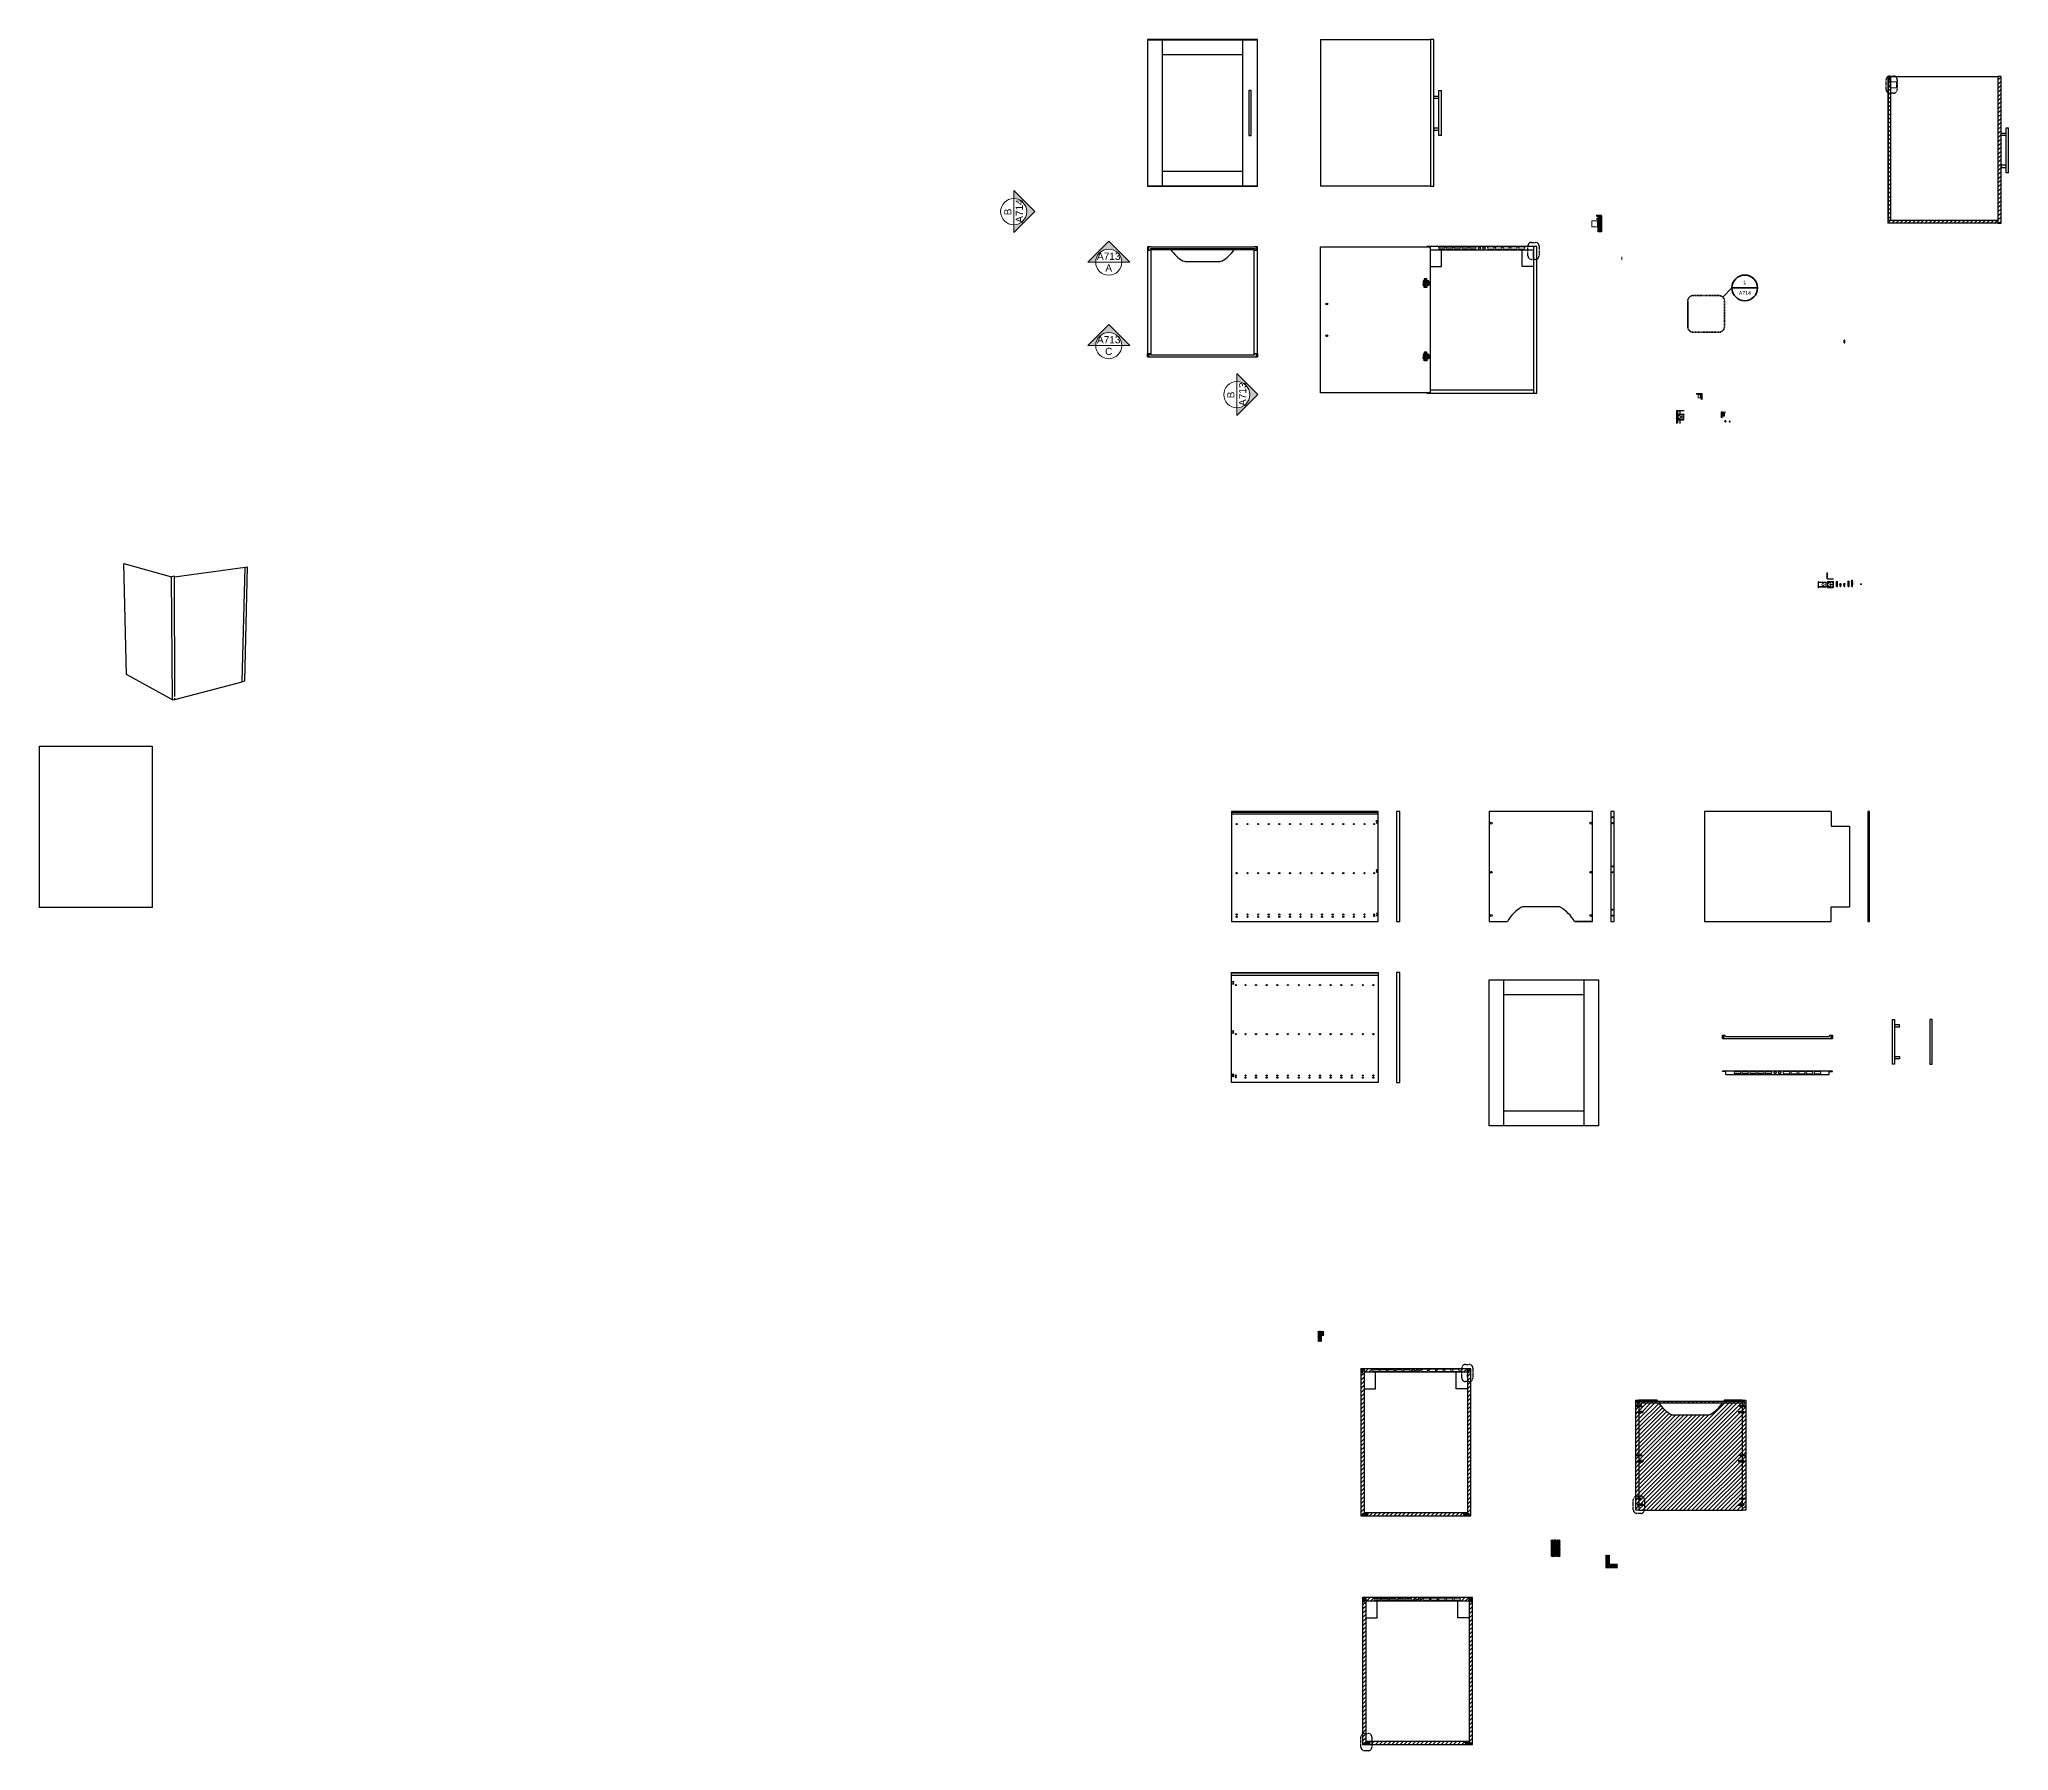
# Model space of a CAD drawing. Header units: millimetres. Extents: x -129 to 1482, y -456 to 477.
# Drawn here: x 29 to 1103, y -456 to 477 of the extents above; entities that cross this region are included whole.
import ezdxf
from ezdxf.enums import TextEntityAlignment as Align

# ---------------------------------------------------------------- set-up
doc = ezdxf.new("R2010")
doc.units = ezdxf.units.MM
doc.header["$LTSCALE"] = 0.05
for name, pattern in [('CENTER2', [1.125, 0.75, -0.125, 0.125, -0.125]), ('CENTERX2', [4, 2.5, -0.5, 0.5, -0.5]), ('CENTRO', [50.8, 31.75, -6.35, 6.35, -6.35])]:
    doc.linetypes.add(name, pattern=pattern)
for name, color, linetype, lineweight in [('A-FURN', 8, 'Continuous', 18), ('A-PRSP-1', 7, 'Continuous', 40), ('A-SECT A-MCUT', 7, 'Continuous', 35), ('meccanismi', 4, 'Continuous', 18)]:
    doc.layers.add(name, color=color, linetype=linetype, lineweight=lineweight)
for name, color, linetype in [('costr', 4, 'Continuous'), ('Layer1', 2, 'Continuous'), ('viti', 1, 'Continuous')]:
    doc.layers.add(name, color=color, linetype=linetype)
doc.styles.add('ARIAL', font='arial.ttf')
doc.styles.get("Standard").update_dxf_attribs({"font": 'arial.ttf'})
pattern_1 = [(45, (-29.4065, 7.06926), (-0.2245064, 0.2245064), [])]
pattern_2 = [(45, (-2313.12534, -2138.55422), (-0.224506403, 0.224506403), [])]
pattern_3 = [(45, (0.978, -124.8499), (-1.122532, 1.122532), [])]

msp = doc.modelspace()

# ---------------------------------------------------------------- texts
at = {"style": 'ARIAL'}
msp.add_attdef('1', text='1', height=2, dxfattribs=at).set_placement((959.3, 346), align=Align.TOP_CENTER)
msp.add_attdef('A714', (956.1, 338.2), '', height=2, dxfattribs=at)

# ---------------------------------------------------------------- blocks, each defined once
blk = doc.blocks.new('SYMBOL')
at = {"layer": 'A-PRSP-1', "linetype": 'Continuous', "lineweight": 20}
h = blk.add_hatch(color=256, dxfattribs=at)
h.dxf.hatch_style = 1
h.paths.add_polyline_path([(11.206, 4.948), (11.316, 4.948, -1), (11.678, 4.948), (11.788, 4.948), (11.497, 5.241)])
at = {"linetype": 'Continuous', "lineweight": 20}
blk.add_line((11.316, 4.948), (11.678, 4.948), dxfattribs=at)
at = {"layer": 'A-PRSP-1', "linetype": 'Continuous', "lineweight": 20}
for p, q in [((11.206, 4.948), (11.497, 5.241)), ((11.788, 4.948), (11.497, 5.241)), ((11.316, 4.948), (11.206, 4.948)), ((11.678, 4.948), (11.788, 4.948))]:
    blk.add_line(p, q, dxfattribs=at)
blk.add_circle((11.497, 4.948), 0.181, dxfattribs=at)
at = {"linetype": 'Continuous', "lineweight": 20}
for tag, p in [('SEZIONE', (11.497, 4.918)), ('TAVOLA', (11.497, 5.08))]:
    blk.add_attdef(tag, text='', height=0.1, dxfattribs=at).set_placement(p, align=Align.TOP_CENTER)

# ---------------------------------------------------------------- hatches: boundary and pattern name
at = {"layer": 'A-FURN'}
h = msp.add_hatch(dxfattribs=at)
h.set_pattern_fill('ANSI31', color=256, scale=0.065784, angle=180)
h.set_pattern_definition([(225, (1328.34088, -398.05702), (0.147689555, -0.147689555), [])])
h.paths.add_polyline_path([(935.6, 281.2), (936, 281.2), (936, 284.4), (935.6, 284.4)])
h = msp.add_hatch(dxfattribs=at)
h.set_pattern_fill('ANSI31', color=256, scale=0.069413, angle=180)
h.set_pattern_definition([(225, (1418.57263, -445.82028), (0.155835935, -0.155835935), [])])
h.paths.add_polyline_path([(946.6, 271.1), (947, 271.1), (947, 273.8), (946.6, 273.8)])
at = {"layer": 'costr'}
h = msp.add_hatch(dxfattribs=at)
h.set_pattern_fill('ANSI31', color=256, scale=0.5)
edge = h.paths.add_edge_path()
edge.add_arc((1038.8, 452.8), 0.0964, 33.6806, 70.6956)
edge.add_spline(control_points=[(1038.8, 452.8), (1038.8, 452.8), (1038.8, 452.8), (1038.8, 452.9)], knot_values=[0, 0, 0, 0, 0.070711, 0.070711, 0.070711, 0.070711], degree=3, periodic=0)
edge.add_line((1038.8, 452.8), (1038.6, 452.8))
edge.add_spline(control_points=[(1038.7, 452.8), (1038.6, 452.8), (1038.6, 452.8), (1038.6, 452.9)], knot_values=[0, 0, 0, 0, 0.070711, 0.070711, 0.070711, 0.070711], degree=3, periodic=0)
edge.add_line((1038.6, 452.9), (1038.6, 453))
edge.add_line((1038.6, 453), (1038.7, 453))
edge.add_line((1038.7, 453), (1038.7, 452.9))
edge.add_spline(control_points=[(1038.7, 452.9), (1038.7, 452.9), (1038.7, 452.9), (1038.7, 452.9)], knot_values=[0, 0, 0, 0, 0.035355, 0.035355, 0.035355, 0.035355], degree=3, periodic=0)
edge.add_line((1038.7, 452.9), (1038.7, 452.9))
edge.add_spline(control_points=[(1038.7, 452.9), (1038.7, 452.9), (1038.7, 452.9), (1038.7, 452.9)], knot_values=[0, 0, 0, 0, 0.035355, 0.035355, 0.035355, 0.035355], degree=3, periodic=0)
edge.add_line((1038.7, 452.9), (1038.7, 454.2))
edge.add_spline(control_points=[(1038.7, 454.2), (1038.7, 454.2), (1038.7, 454.2), (1038.7, 454.2)], knot_values=[0, 0, 0, 0, 0.035355, 0.035355, 0.035355, 0.035355], degree=3, periodic=0)
edge.add_line((1038.7, 454.2), (1038.7, 454.2))
edge.add_spline(control_points=[(1038.7, 454.2), (1038.7, 454.2), (1038.7, 454.2), (1038.7, 454.2)], knot_values=[0, 0, 0, 0, 0.035355, 0.035355, 0.035355, 0.035355], degree=3, periodic=0)
edge.add_line((1038.7, 454.2), (1038.7, 454.1))
edge.add_line((1038.7, 454.1), (1038.6, 454.1))
edge.add_line((1038.6, 454.1), (1038.6, 454.3))
edge.add_spline(control_points=[(1038.7, 454.3), (1038.6, 454.3), (1038.6, 454.3), (1038.6, 454.2)], knot_values=[0, 0, 0, 0, 0.070711, 0.070711, 0.070711, 0.070711], degree=3, periodic=0)
edge.add_line((1038.6, 454.2), (1038.6, 454.1))
edge.add_spline(control_points=[(1038.6, 454.1), (1038.6, 454.1), (1038.6, 454.1), (1038.6, 454.1)], knot_values=[0, 0, 0, 0, 0.035355, 0.035355, 0.035355, 0.035355], degree=3, periodic=0)
edge.add_line((1038.6, 454.1), (1038.7, 454.1))
edge.add_spline(control_points=[(1038.7, 454.1), (1038.7, 454.1), (1038.7, 454.1), (1038.7, 454.1)], knot_values=[0, 0, 0, 0, 0.035355, 0.035355, 0.035355, 0.035355], degree=3, periodic=0)
edge.add_line((1038.7, 454.1), (1038.7, 454.2))
edge.add_line((1038.7, 454.2), (1038.7, 454.2))
edge.add_line((1038.7, 454.2), (1038.7, 452.9))
edge.add_line((1038.7, 452.9), (1038.7, 452.9))
edge.add_line((1038.7, 452.9), (1038.7, 453))
edge.add_spline(control_points=[(1038.7, 453), (1038.7, 453), (1038.7, 453), (1038.7, 453)], knot_values=[0, 0, 0, 0, 0.035355, 0.035355, 0.035355, 0.035355], degree=3, periodic=0)
edge.add_line((1038.7, 453), (1038.6, 453))
edge.add_spline(control_points=[(1038.6, 453), (1038.6, 453), (1038.6, 453), (1038.6, 453)], knot_values=[0, 0, 0, 0, 0.035355, 0.035355, 0.035355, 0.035355], degree=3, periodic=0)
edge.add_line((1038.6, 453), (1038.6, 452.9))
edge.add_spline(control_points=[(1038.6, 452.9), (1038.6, 452.8), (1038.6, 452.8), (1038.7, 452.8)], knot_values=[0, 0, 0, 0, 0.070711, 0.070711, 0.070711, 0.070711], degree=3, periodic=0)
edge.add_line((1038.7, 452.8), (1038.8, 452.8))
edge.add_spline(control_points=[(1038.8, 452.8), (1038.8, 452.8), (1038.8, 452.8), (1038.8, 452.9)], knot_values=[0, 0, 0, 0, 0.070711, 0.070711, 0.070711, 0.070711], degree=3, periodic=0)
edge.add_arc((1038.8, 452.8), 0.0964, 33.6806, 70.6956, ccw=False)
edge.add_line((1038.8, 452.8), (1038.8, 457))
edge.add_line((1038.8, 457), (1038.3, 457))
edge.add_line((1038.3, 457), (1038.3, 455.4))
edge.add_line((1038.3, 455.4), (1037.8, 455.4))
edge.add_line((1037.8, 455.4), (1037.8, 379))
edge.add_line((1037.8, 379), (1038.8, 379))
edge.add_line((1038.8, 379), (1038.8, 452.8))
edge = h.paths.add_edge_path(flags=16)
edge.add_spline(control_points=[(1038.8, 454.2), (1038.8, 454.3), (1038.8, 454.3), (1038.8, 454.3)], knot_values=[0, 0, 0, 0, 0.070711, 0.070711, 0.070711, 0.070711], degree=3, periodic=0)
edge.add_line((1038.8, 454.3), (1038.8, 454.3))
edge.add_spline(control_points=[(1038.8, 454.3), (1038.8, 454.3), (1038.8, 454.3), (1038.8, 454.2)], knot_values=[0, 0, 0, 0, 0.070711, 0.070711, 0.070711, 0.070711], degree=3, periodic=0)
edge.add_line((1038.8, 454.3), (1038.8, 454.2))
h = msp.add_hatch(dxfattribs=at)
h.set_pattern_fill('ANSI31', color=256, scale=0.5)
h.paths.add_polyline_path([(1099.1, 457.2), (1097.3, 457.2), (1097.3, 377.2), (1099.1, 377.2)])
h = msp.add_hatch(dxfattribs=at)
h.set_pattern_fill('ANSI31', color=256, scale=0.1)
h.paths.add_polyline_path([(880, 381.5), (880.3, 381.5), (880.6, 381.5), (880.4, 381.3), (881.2, 381.3), (881.2, 381.5), (878.2, 381.5), (878.2, 381.3), (880.2, 381.3)])
h = msp.add_hatch(dxfattribs=at)
h.set_pattern_fill('ANSI31', color=256, scale=0.1)
h.paths.add_polyline_path([(881.2, 381.3), (880.4, 381.3), (880.4, 379.3), (880.2, 379.3), (880.2, 381.3), (879.4, 381.3), (879.4, 378.3), (880.1, 378.3), (880.1, 377.8), (879.4, 377.8), (879.4, 377.1), (880, 377.1), (880, 376.7), (879.4, 376.7), (879.4, 375.9), (880.1, 375.9), (880.1, 375.5), (879.4, 375.5), (879.4, 375.3), (879.4, 372.6), (881.2, 372.6), (881.2, 376.1)])
h = msp.add_hatch(dxfattribs=at)
h.set_pattern_fill('ANSI31', color=256, scale=0.5)
h.paths.add_polyline_path([(1097.3, 379), (1037.3, 379), (1037.3, 377.2), (1097.3, 377.2)])
h = msp.add_hatch(dxfattribs=at)
h.set_pattern_fill('ANSI31', color=256, scale=0.1)
h.paths.add_polyline_path([(728.4, -227.3), (729.6, -227.3), (729.6, -227.1), (726.6, -227.1), (726.6, -227.3), (726.6, -232.5), (728.4, -232.5), (728.4, -232.3)])
h.paths.add_polyline_path([(727.5, -229.3), (727.4, -229.2), (727.4, -229.2), (727.4, -229.2), (727.4, -229.2), (727.4, -229.2), (727.4, -229.1), (727.4, -229.1), (727.4, -229.1), (727.4, -229.1), (727.4, -229.1), (727.4, -229), (727.4, -229), (727.4, -229), (727.4, -229), (727.4, -229), (727.4, -228.9), (727.4, -228.9), (727.4, -228.9), (727.4, -228.9), (727.4, -228.9), (727.4, -228.8), (727.4, -228.8), (727.4, -228.8), (727.4, -228.8), (727.4, -228.8), (727.4, -228.7), (727.4, -228.7), (727.4, -228.7), (727.4, -228.7), (727.4, -228.7), (727.4, -228.6), (727.4, -228.6), (727.4, -228.6), (727.4, -228.6), (727.4, -228.6), (727.4, -228.5), (727.4, -228.5), (727.4, -228.5), (727.4, -228.5), (727.4, -228.5), (727.4, -228.4), (727.4, -228.4), (727.4, -228.4), (727.4, -228.4), (727.4, -228.4), (727.4, -228.3), (727.4, -228.3), (727.4, -228.3), (727.4, -228.3), (727.4, -228.3), (727.4, -228.2), (727.4, -228.2), (727.4, -228.2), (727.4, -228.2), (727.4, -228.2), (727.4, -228.1), (727.4, -228.1), (727.4, -228.1), (727.4, -228.1), (727.4, -228.1), (727.4, -228), (727.4, -228), (727.4, -228), (727.4, -228), (727.4, -228), (727.4, -227.9), (727.4, -227.9), (727.4, -227.9), (727.4, -227.9), (727.4, -227.9), (727.4, -227.8), (727.4, -227.8), (727.4, -227.8), (727.4, -227.8), (727.4, -227.8), (727.4, -227.7), (727.4, -227.7), (727.4, -227.7), (727.4, -227.7), (727.4, -227.7), (727.4, -227.6), (727.4, -227.6), (727.4, -227.6), (727.4, -227.6), (727.4, -227.6), (727.4, -227.5), (727.4, -227.5), (727.4, -227.5), (727.4, -227.5), (727.4, -227.5), (727.4, -227.4), (727.4, -227.4), (727.4, -227.4), (727.4, -227.4), (727.4, -227.4), (727.4, -227.3), (727.4, -227.3), (727.4, -227.3), (727.4, -227.3), (727.4, -227.3), (727.4, -227.3), (727.2, -227.1), (727.5, -227.1), (727.8, -227.1), (727.6, -227.3), (727.6, -227.3), (727.6, -227.3), (727.6, -227.3), (727.6, -227.3), (727.6, -227.3), (727.6, -227.4), (727.6, -227.4), (727.6, -227.4), (727.6, -227.4), (727.6, -227.4), (727.6, -227.5), (727.6, -227.5), (727.6, -227.5), (727.6, -227.5), (727.6, -227.5), (727.6, -227.6), (727.6, -227.6), (727.6, -227.6), (727.6, -227.6), (727.6, -227.6), (727.6, -227.7), (727.6, -227.7), (727.6, -227.7), (727.6, -227.7), (727.6, -227.7), (727.6, -227.8), (727.6, -227.8), (727.6, -227.8), (727.6, -227.8), (727.6, -227.8), (727.6, -227.9), (727.6, -227.9), (727.6, -227.9), (727.6, -227.9), (727.6, -227.9), (727.6, -228), (727.6, -228), (727.6, -228), (727.6, -228), (727.6, -228), (727.6, -228.1), (727.6, -228.1), (727.6, -228.1), (727.6, -228.1), (727.6, -228.1), (727.6, -228.2), (727.6, -228.2), (727.6, -228.2), (727.6, -228.2), (727.6, -228.2), (727.6, -228.3), (727.6, -228.3), (727.6, -228.3), (727.6, -228.3), (727.6, -228.3), (727.6, -228.4), (727.6, -228.4), (727.6, -228.4), (727.6, -228.4), (727.6, -228.4), (727.6, -228.5), (727.6, -228.5), (727.6, -228.5), (727.6, -228.5), (727.6, -228.5), (727.6, -228.6), (727.6, -228.6), (727.6, -228.6), (727.6, -228.6), (727.6, -228.6), (727.6, -228.7), (727.6, -228.7), (727.6, -228.7), (727.6, -228.7), (727.6, -228.7), (727.6, -228.8), (727.6, -228.8), (727.6, -228.8), (727.6, -228.8), (727.6, -228.8), (727.6, -228.9), (727.6, -228.9), (727.6, -228.9), (727.6, -228.9), (727.6, -228.9), (727.6, -229), (727.6, -229), (727.6, -229), (727.6, -229), (727.6, -229), (727.6, -229.1), (727.6, -229.1), (727.6, -229.1), (727.6, -229.1), (727.6, -229.1), (727.6, -229.2), (727.6, -229.2), (727.6, -229.2), (727.6, -229.2), (727.6, -229.2), (727.6, -229.2)], flags=16)
h = msp.add_hatch(dxfattribs=at)
h.set_pattern_fill('ANSI31', color=256, scale=0.1)
h.paths.add_polyline_path([(729.6, -227.3), (728.4, -227.3), (728.4, -229.1), (729.6, -229.1)], flags=17)
h = msp.add_hatch(dxfattribs=at)
h.set_pattern_fill('ANSI31', color=256, scale=0.5)
h.set_pattern_definition([(45, (0, 0.0056), (-1.122532, 1.122532), [])])
h.paths.add_polyline_path([(752.8, -247.3), (749.8, -247.3), (749.8, -247.5), (750.6, -247.5), (750.6, -248), (750.7, -248), (750.7, -247.5), (751.6, -247.5), (751.6, -249.1), (752.8, -249.1)])
h = msp.add_hatch(dxfattribs=at)
h.set_pattern_fill('ANSI31', color=256, scale=0.5)
h.paths.add_polyline_path([(751.6, -247.6), (750.8, -247.6), (750.8, -249.7), (750.5, -249.7), (750.5, -247.6), (749.8, -247.6), (749.8, -252.8), (750.8, -252.8, 0.098889), (751.6, -252.6)])
h = msp.add_hatch(dxfattribs=at)
h.set_pattern_fill('ANSI31', color=256, scale=0.5)
h.paths.add_polyline_path([(751.6, -252.6, -0.098889), (750.8, -252.8), (749.8, -252.8), (749.8, -327.6), (751.6, -327.6), (751.6, -327), (750.7, -327), (750.7, -326.4), (751.6, -326.4), (751.6, -325.8)])
h = msp.add_hatch(dxfattribs=at)
h.set_pattern_fill('ANSI31', color=256, scale=0.5)
h.paths.add_polyline_path([(804.9, -247.4), (752.8, -247.4), (752.8, -249.2), (804.9, -249.2)])
h.paths.add_polyline_path([(756.8, -247.6), (759.2, -247.6, -1), (759.2, -248.9), (756.8, -248.9, -1)], flags=16)
h.paths.add_polyline_path([(761, -247.6), (763.4, -247.6, -1), (763.4, -248.9), (761, -248.9, -1)], flags=16)
h.paths.add_polyline_path([(765.2, -247.6), (767.6, -247.6, -1), (767.6, -248.9), (765.2, -248.9, -1)], flags=16)
h.paths.add_polyline_path([(769.5, -247.6), (771.8, -247.6, -1), (771.8, -248.9), (769.5, -248.9, -1)], flags=16)
h.paths.add_polyline_path([(773.7, -247.6), (776.1, -247.6, -1), (776.1, -248.9), (773.7, -248.9, -1)], flags=16)
h.paths.add_polyline_path([(779.2, -248.3, -1), (777.9, -248.3, -1)], flags=16)
h.paths.add_polyline_path([(781.6, -248.3, -1), (780.4, -248.3, -1)], flags=16)
h.paths.add_polyline_path([(783.5, -247.6), (785.8, -247.6, -1), (785.8, -248.9), (783.5, -248.9, -1)], flags=16)
h.paths.add_polyline_path([(787.7, -247.6), (790.1, -247.6, -1), (790.1, -248.9), (787.7, -248.9, -1)], flags=16)
h.paths.add_polyline_path([(791.9, -247.6), (794.3, -247.6, -1), (794.3, -248.9), (791.9, -248.9, -1)], flags=16)
h.paths.add_polyline_path([(796.1, -247.6), (798.5, -247.6, -1), (798.5, -248.9), (796.1, -248.9, -1)], flags=16)
h.paths.add_polyline_path([(800.4, -247.6), (802.8, -247.6, -1), (802.8, -248.9), (800.4, -248.9, -1)], flags=16)
h = msp.add_hatch(dxfattribs=at)
h.set_pattern_fill('ANSI31', color=256, scale=0.5)
h.paths.add_polyline_path([(808, -247.6), (808.7, -247.6), (809, -247.6), (809.8, -247.6), (809.8, -247.4), (804.9, -247.4), (804.9, -249.2), (808, -249.2)])
h = msp.add_hatch(dxfattribs=at)
h.set_pattern_fill('ANSI31', color=256, scale=0.5)
h.paths.add_polyline_path([(809.8, -247.6), (809, -247.6), (809, -249.7), (808.7, -249.7), (808.7, -247.6), (808, -247.6), (808, -249.2), (808, -254.4), (809, -254.4, 0.098889), (809.8, -254.3)])
h = msp.add_hatch(dxfattribs=at)
h.set_pattern_fill('ANSI31', color=256, scale=0.5)
h.paths.add_polyline_path([(809.8, -254.3, -0.098889), (809, -254.4), (808, -254.4), (808, -326.4), (808.8, -326.4), (808.8, -327), (808, -327), (808, -327.6), (809.8, -327.6)])
h = msp.add_hatch(dxfattribs=at)
h.set_pattern_fill('ANSI31', color=256, scale=0.5)
h.paths.add_polyline_path([(901.6, -271.3), (900.8, -271.3), (900.8, -270.7), (901.6, -270.7), (901.6, -268.1), (900.2, -268.1), (900.2, -267.6), (900.2, -267.5), (901.6, -267.5), (901.6, -266.1), (900.6, -266.1), (900.6, -265.1), (901.6, -265.1), (901.6, -264.6), (899.8, -264.6), (899.8, -317.1, -0.087819), (900.5, -316.9), (901.6, -316.9), (901.6, -298.1), (900.8, -298.1), (900.8, -297.5), (901.6, -297.5), (901.6, -295), (900.2, -295), (900.2, -294.3), (901.6, -294.3)])
h = msp.add_hatch(dxfattribs=at)
h.set_pattern_fill('ANSI31', color=256, scale=5)
h.paths.add_polyline_path([(911.8, -265.1), (900.6, -265.1), (900.6, -266.1), (912.5, -266.1, -0.014172)])
h.paths.add_polyline_path([(959, -265.1), (947.8, -265.1, -0.014172), (947.1, -266.1), (959, -266.1)])
h = msp.add_hatch(dxfattribs=at)
h.set_pattern_fill('ANSI31', color=256, scale=0.5)
h.paths.add_polyline_path([(959, -265.1), (900.6, -265.1), (900.6, -266.1), (959, -266.1)])
h = msp.add_hatch(dxfattribs=at)
h.set_pattern_fill('ANSI31', color=256, scale=0.5)
h.paths.add_polyline_path([(959.8, -264.6), (958, -264.6), (958, -265.1), (959, -265.1), (959, -266.1), (958, -266.1), (958, -267.5), (959.4, -267.5), (959.4, -268.1), (956.6, -268.1), (956.6, -267.6), (956.6, -267.5), (958, -267.5), (958, -266.1), (947.1, -266.1, -0.110579), (940.4, -272.4, -0.1319), (939.4, -272.6), (920.3, -272.6, -0.1319), (919.3, -272.4, -0.110579), (912.5, -266.1), (901.6, -266.1), (901.6, -267.5), (903, -267.5), (903, -268.1), (901.6, -268.1), (901.6, -270.7), (903.7, -270.7), (903.7, -271.3), (901.6, -271.3), (901.6, -294.3), (903, -294.3), (903, -295), (901.6, -295), (901.6, -297.5), (903.7, -297.5), (903.7, -298.1), (901.6, -298.1), (901.6, -316.9), (902.6, -316.9, -0.414214), (904.6, -318.9), (904.6, -324.3, -0.0456), (904.5, -324.6), (958, -324.6), (959.8, -324.6)])
h.paths.add_polyline_path([(955.9, -297.5), (956.7, -297.5), (958, -297.5), (958, -297.5), (956.7, -297.5)], flags=16)
h.paths.add_polyline_path([(955.9, -321.2), (956.7, -321.2), (958, -321.2), (958, -321.2), (956.7, -321.2)], flags=16)
h.paths.add_polyline_path([(959.4, -317.9), (959.4, -318.6), (956.6, -318.6), (956.6, -318.1), (956.6, -318)], flags=16)
h.paths.add_polyline_path([(956.6, -294.3), (958, -294.3), (958, -271.3), (955.9, -271.3), (955.9, -270.7), (956.7, -270.7), (958.8, -270.7), (958.8, -271.3), (958.8, -271.3), (958, -271.3), (958, -294.3), (959.4, -294.3), (959.4, -295), (956.6, -295), (956.6, -294.5)], flags=16)
h.paths.add_polyline_path([(958.8, -297.5), (958, -297.5), (958, -297.5), (956.7, -297.5), (955.9, -297.5), (955.9, -298.1), (958.8, -298.1)], flags=16)
h.paths.add_polyline_path([(958.8, -321.2), (958, -321.2), (958, -321.2), (956.7, -321.2), (955.9, -321.2), (955.9, -321.8), (958.8, -321.8)], flags=16)
h = msp.add_hatch(dxfattribs=at)
h.set_pattern_fill('ANSI31', color=256, scale=0.5)
h.paths.add_polyline_path([(901.6, -321.8), (900.8, -321.8), (900.8, -321.2), (901.6, -321.2), (901.6, -318.6), (900.2, -318.6), (900.2, -318), (901.6, -317.9), (901.6, -316.9), (900.5, -316.9, 0.087819), (899.8, -317.1), (899.8, -324.6), (901.6, -324.6)])
h = msp.add_hatch(dxfattribs=at)
h.set_pattern_fill('ANSI31', color=256, scale=0.5)
h.paths.add_polyline_path([(902.6, -316.9), (901.6, -316.9), (901.6, -317.9), (903, -317.9), (903, -318.6), (901.6, -318.6), (901.6, -321.2), (903.7, -321.2), (903.7, -321.8), (901.6, -321.8), (901.6, -324.6), (904.5, -324.6, 0.0456), (904.6, -324.3), (904.6, -318.9, 0.414214)], flags=17)
h = msp.add_hatch(dxfattribs=at)
h.set_pattern_fill('ANSI31', color=256, scale=0.5)
h.paths.add_polyline_path([(805.9, -326.4), (808, -326.4), (808, -325.8), (751.6, -325.8), (751.6, -326.4), (753.7, -326.4), (753.7, -327), (751.6, -327), (751.6, -327.6), (808, -327.6), (808, -327), (805.9, -327)])
h = msp.add_hatch(dxfattribs=at)
h.set_pattern_fill('ANSI31', color=256, scale=0.1)
h.set_pattern_definition(pattern_1)
h.paths.add_polyline_path([(855.5, -342.3), (854.2, -342.3), (854.1, -342.1), (854.1, -342), (854.1, -341.8), (854.2, -341.6), (855.5, -341.6), (855.5, -340.8), (853.7, -340.8), (853.7, -349.8), (853.7, -349.9), (855.5, -349.9), (855.5, -345.3), (855.5, -345.3), (855.5, -345.3), (855.5, -345.4), (855.5, -345.3), (855.5, -345.3), (855.4, -345.3), (855.4, -345.3), (855.4, -345.4), (855.3, -345.3), (855.3, -345.3), (855.2, -345.3), (855.2, -345.3), (855.2, -345.4), (855.2, -345.3), (855.2, -345.3), (855.1, -345.3), (855.1, -345.3), (855.1, -345.4), (855.1, -345.3), (855.1, -345.3), (855, -345.3), (855, -345.3), (855, -345.4), (855, -345.3), (854.9, -345.3), (854.8, -345.3), (854.9, -345.3), (854.9, -345.4), (854.8, -345.3), (854.8, -345.3), (854.7, -345.3), (854.7, -345), (854.7, -345), (854.7, -345), (854.7, -344.9), (854.8, -345), (854.8, -345), (854.9, -345), (854.9, -345), (854.9, -344.9), (854.9, -345), (854.9, -345), (855, -345), (855, -345), (855, -344.9), (855, -345), (855, -345), (855.1, -345), (855.1, -345), (855.1, -344.9), (855.2, -345), (855.2, -345), (855.3, -345), (855.3, -345), (855.3, -344.9), (855.3, -345), (855.3, -345), (855.4, -345), (855.4, -345), (855.4, -344.9), (855.4, -345), (855.4, -345), (855.5, -345)])
h = msp.add_hatch(dxfattribs=at)
h.set_pattern_fill('ANSI31', color=256, scale=0.1)
h.set_pattern_definition(pattern_1)
h.paths.add_polyline_path([(858.6, -340.8), (855.5, -340.8), (855.5, -341.6), (856.8, -341.6), (856.9, -341.8), (856.9, -342), (856.9, -342.1), (856.8, -342.3), (855.5, -342.3), (855.5, -344.9), (857.1, -344.9), (857.1, -345), (857.5, -345), (857.5, -344.9), (857.6, -344.9), (857.6, -345.4), (857.5, -345.4), (857.5, -345.3), (857.1, -345.3), (857.1, -345.4), (855.5, -345.4), (855.5, -349.9), (858.6, -349.9)])
h = msp.add_hatch(dxfattribs=at)
h.set_pattern_fill('ANSI31', color=256, scale=0.1)
h.set_pattern_definition(pattern_2)
h.paths.add_polyline_path([(885.3, -349), (883.5, -349), (883.5, -355.9), (885.3, -355.9), (885.3, -355.3), (885.3, -355.3), (885.3, -354.7), (885.3, -354.7)])
h.paths.add_polyline_path([(884.5, -354.8), (884.6, -354.8), (884.6, -354.8), (884.7, -354.8), (884.7, -354.8), (884.7, -354.8), (884.7, -354.8), (884.7, -354.8), (884.8, -354.8), (884.8, -354.8), (884.8, -354.8), (884.8, -354.8), (884.8, -354.8), (884.9, -354.8), (884.9, -354.8), (884.9, -354.8), (885, -354.8), (885, -354.8), (885.1, -354.8), (885.1, -354.8), (885.1, -354.8), (885.1, -354.8), (885.1, -354.8), (885.2, -354.8), (885.2, -354.8), (885.2, -354.8), (885.2, -354.8), (885.3, -355.2), (885.3, -355.2), (885.3, -355.2), (885.3, -355.1), (885.2, -355.1), (885.2, -355.2), (885.2, -355.2), (885.1, -355.2), (885.1, -355.1), (885, -355.1), (885, -355.2), (885, -355.2), (885, -355.2), (885, -355.1), (884.9, -355.1), (884.9, -355.2), (884.9, -355.2), (884.9, -355.2), (884.9, -355.1), (884.8, -355.1), (884.8, -355.2), (884.8, -355.2), (884.8, -355.2), (884.7, -355.1), (884.6, -355.1), (884.7, -355.2), (884.7, -355.2), (884.6, -355.2), (884.6, -355.1), (884.5, -355.1), (884.5, -354.8), (884.5, -354.8), (884.5, -354.8)], flags=16)
edge = h.paths.add_edge_path()
edge.add_line((886.7, -354.8), (885.5, -354.8))
edge.add_arc((885.5, -355), 0.141, 85.676, 278.9557)
edge.add_line((885.6, -355.1), (886.7, -355.1))
edge.add_line((886.7, -355.1), (886.7, -355.1))
edge.add_arc((886.7, -355), 0.141, 271.8954, 451.8675)
h.paths.add_polyline_path([(885.3, -354.8), (885.2, -354.8), (885.3, -355.1), (885.3, -355.1)], flags=16)
edge = h.paths.add_edge_path()
edge.add_line((885.5, -354.8), (886.7, -354.8))
edge.add_arc((886.7, -355), 0.141, -88.1685, 88.1685, ccw=False)
edge.add_line((886.7, -355.1), (886.7, -355.1))
edge.add_line((886.7, -355.1), (885.5, -355.1))
edge.add_arc((885.5, -355), 0.141, 85.676, 274.3879, ccw=False)
h = msp.add_hatch(dxfattribs=at)
h.set_pattern_fill('ANSI31', color=256, scale=0.1)
h.set_pattern_definition(pattern_2)
h.paths.add_polyline_path([(889.9, -354.1), (885.3, -354.1), (885.3, -354.7), (886.9, -354.7), (886.9, -354.9), (887.3, -354.9), (887.3, -354.7), (887.4, -354.7), (887.4, -355.2), (887.3, -355.2), (887.3, -355.1), (886.9, -355.1), (886.9, -355.3), (885.3, -355.3), (885.3, -355.9), (889.9, -355.9)])
h.paths.add_polyline_path([(887.8, -354.6), (887.8, -355.7), (887.2, -355.7), (887.2, -355.2), (887.6, -355.2, 0.578757), (887.6, -354.7), (887.2, -354.7), (887.2, -354.6)], flags=16)
h.paths.add_polyline_path([(887.7, -355.4), (887.7, -355.6), (887.3, -355.6), (887.3, -355.4)], flags=0)
h = msp.add_hatch(dxfattribs=at)
h.set_pattern_fill('ANSI31', color=256, scale=0.5)
h.set_pattern_definition([(45, (0.978, -124.8443), (-1.122532, 1.122532), [])])
h.paths.add_polyline_path([(753.8, -372.2), (750.7, -372.2), (750.7, -372.4), (751.6, -372.4), (751.6, -372.8), (751.7, -372.8), (751.7, -372.4), (752.5, -372.4), (752.5, -374), (753.8, -374)])
h = msp.add_hatch(dxfattribs=at)
h.set_pattern_fill('ANSI31', color=256, scale=0.5)
h.set_pattern_definition(pattern_3)
h.paths.add_polyline_path([(752.5, -372.4), (751.8, -372.4), (751.8, -374.5), (751.5, -374.5), (751.5, -372.4), (750.7, -372.4), (750.7, -377.6), (751.8, -377.6, 0.098889), (752.5, -377.5)])
h = msp.add_hatch(dxfattribs=at)
h.set_pattern_fill('ANSI31', color=256, scale=0.5)
h.set_pattern_definition(pattern_3)
h.paths.add_polyline_path([(805.9, -372.2), (753.8, -372.2), (753.8, -374), (805.9, -374)])
h.paths.add_polyline_path([(757.8, -372.5), (760.1, -372.5, -1), (760.1, -373.7), (757.8, -373.7, -1)], flags=16)
h.paths.add_polyline_path([(762, -372.5), (764.4, -372.5, -1), (764.4, -373.7), (762, -373.7, -1)], flags=16)
h.paths.add_polyline_path([(766.2, -372.5), (768.6, -372.5, -1), (768.6, -373.7), (766.2, -373.7, -1)], flags=16)
h.paths.add_polyline_path([(770.4, -372.5), (772.8, -372.5, -1), (772.8, -373.7), (770.4, -373.7, -1)], flags=16)
h.paths.add_polyline_path([(774.7, -372.5), (777, -372.5, -1), (777, -373.7), (774.7, -373.7, -1)], flags=16)
h.paths.add_polyline_path([(780.1, -373.1, -1), (778.9, -373.1, -1)], flags=16)
h.paths.add_polyline_path([(782.6, -373.1, -1), (781.4, -373.1, -1)], flags=16)
h.paths.add_polyline_path([(784.4, -372.5), (786.8, -372.5, -1), (786.8, -373.7), (784.4, -373.7, -1)], flags=16)
h.paths.add_polyline_path([(788.7, -372.5), (791, -372.5, -1), (791, -373.7), (788.7, -373.7, -1)], flags=16)
h.paths.add_polyline_path([(792.9, -372.5), (795.3, -372.5, -1), (795.3, -373.7), (792.9, -373.7, -1)], flags=16)
h.paths.add_polyline_path([(797.1, -372.5), (799.5, -372.5, -1), (799.5, -373.7), (797.1, -373.7, -1)], flags=16)
h.paths.add_polyline_path([(801.3, -372.5), (803.7, -372.5, -1), (803.7, -373.7), (801.3, -373.7, -1)], flags=16)
h = msp.add_hatch(dxfattribs=at)
h.set_pattern_fill('ANSI31', color=256, scale=0.5)
h.set_pattern_definition(pattern_3)
h.paths.add_polyline_path([(808.9, -372.4), (809.7, -372.4), (810, -372.4), (810.7, -372.4), (810.7, -372.2), (805.9, -372.2), (805.9, -374), (808.9, -374)])
h = msp.add_hatch(dxfattribs=at)
h.set_pattern_fill('ANSI31', color=256, scale=0.5)
h.set_pattern_definition(pattern_3)
h.paths.add_polyline_path([(810.7, -372.4), (810, -372.4), (810, -374.5), (809.7, -374.5), (809.7, -372.4), (808.9, -372.4), (808.9, -374), (808.9, -379.3), (810, -379.3, 0.098889), (810.7, -379.1)])
h = msp.add_hatch(dxfattribs=at)
h.set_pattern_fill('ANSI31', color=256, scale=0.5)
h.set_pattern_definition(pattern_3)
h.paths.add_polyline_path([(752.5, -377.5, -0.098889), (751.8, -377.6), (750.7, -377.6), (750.7, -452.4), (752.5, -452.4), (752.5, -451.8), (751.7, -451.8), (751.7, -451.2), (752.5, -451.2), (752.5, -450.6)])
h = msp.add_hatch(dxfattribs=at)
h.set_pattern_fill('ANSI31', color=256, scale=0.5)
h.set_pattern_definition(pattern_3)
h.paths.add_polyline_path([(810.7, -379.1, -0.098889), (810, -379.3), (808.9, -379.3), (808.9, -451.2), (809.8, -451.2), (809.8, -451.8), (808.9, -451.8), (808.9, -452.4), (810.7, -452.4)])
h = msp.add_hatch(dxfattribs=at)
h.set_pattern_fill('ANSI31', color=256, scale=0.5)
h.set_pattern_definition(pattern_3)
h.paths.add_polyline_path([(806.8, -451.2), (808.9, -451.2), (808.9, -450.6), (752.5, -450.6), (752.5, -451.2), (754.7, -451.2), (754.7, -451.8), (752.5, -451.8), (752.5, -452.4), (808.9, -452.4), (808.9, -451.8), (806.8, -451.8)])
at = {"layer": 'Layer1'}
h = msp.add_hatch(color=256, dxfattribs=at)
h.dxf.hatch_style = 1
h.paths.add_polyline_path([(750.8, -247.6), (750.5, -247.6), (750.5, -249.7), (750.8, -249.7)])
h = msp.add_hatch(color=256, dxfattribs=at)
h.dxf.hatch_style = 1
h.paths.add_polyline_path([(809, -247.6), (808.7, -247.6), (808.7, -249.7), (809, -249.7)])
h = msp.add_hatch(color=256, dxfattribs=at)
h.dxf.hatch_style = 1
h.paths.add_polyline_path([(903, -267.5), (900.2, -267.5), (900.2, -267.6), (900.2, -268.1), (903, -268.1)])
h = msp.add_hatch(color=256, dxfattribs=at)
h.dxf.hatch_style = 1
h.paths.add_polyline_path([(959.4, -267.5), (956.6, -267.5), (956.6, -267.6), (956.6, -268.1), (959.4, -268.1)])
h = msp.add_hatch(color=256, dxfattribs=at)
h.dxf.hatch_style = 1
h.paths.add_polyline_path([(903.7, -270.7), (901.6, -270.7), (901.6, -270.7), (900.8, -270.7), (900.8, -271.3), (903.7, -271.3)])
h = msp.add_hatch(color=256, dxfattribs=at)
h.dxf.hatch_style = 1
h.paths.add_polyline_path([(958.8, -270.7), (956.7, -270.7), (955.9, -270.7), (955.9, -271.3), (958.8, -271.3)])
h = msp.add_hatch(color=256, dxfattribs=at)
h.dxf.hatch_style = 1
h.paths.add_polyline_path([(903, -294.3), (900.2, -294.3), (900.2, -295), (903, -295)])
h = msp.add_hatch(color=256, dxfattribs=at)
h.dxf.hatch_style = 1
h.paths.add_polyline_path([(900.8, -297.5), (901.6, -297.5), (903.7, -297.5), (903.7, -298.1), (901.6, -298.1), (900.8, -298.1)])
h = msp.add_hatch(color=256, dxfattribs=at)
h.dxf.hatch_style = 1
h.paths.add_polyline_path([(958.8, -297.5), (956.7, -297.5), (955.9, -297.5), (955.9, -298.1), (958.8, -298.1)])
h = msp.add_hatch(color=256, dxfattribs=at)
h.dxf.hatch_style = 1
h.paths.add_polyline_path([(959.4, -294.3), (956.6, -294.3), (956.6, -294.5), (956.6, -295), (959.4, -295)])
h = msp.add_hatch(color=256, dxfattribs=at)
h.dxf.hatch_style = 1
h.paths.add_polyline_path([(903, -317.9), (900.2, -318), (900.2, -318.6), (903, -318.6)])
h = msp.add_hatch(color=256, dxfattribs=at)
h.dxf.hatch_style = 1
h.paths.add_polyline_path([(903.7, -321.2), (903.7, -321.8), (901.6, -321.8), (900.8, -321.8), (900.8, -321.2), (901.6, -321.2), (901.6, -321.2)])
h = msp.add_hatch(color=256, dxfattribs=at)
h.dxf.hatch_style = 1
h.paths.add_polyline_path([(958.8, -321.2), (956.7, -321.2), (955.9, -321.2), (955.9, -321.8), (958.8, -321.8)])
h = msp.add_hatch(color=256, dxfattribs=at)
h.dxf.hatch_style = 1
h.paths.add_polyline_path([(959.4, -317.9), (956.6, -318), (956.6, -318.1), (956.6, -318.6), (959.4, -318.6)])
h = msp.add_hatch(color=256, dxfattribs=at)
h.dxf.hatch_style = 1
h.paths.add_polyline_path([(753.7, -326.4), (751.6, -326.4), (750.7, -326.4), (750.7, -327), (751.6, -327), (753.7, -327)])
h = msp.add_hatch(color=256, dxfattribs=at)
h.dxf.hatch_style = 1
h.paths.add_polyline_path([(808.8, -326.4), (808, -326.4), (805.9, -326.4), (805.9, -327), (808, -327), (808.8, -327)])
h = msp.add_hatch(color=256, dxfattribs=at)
h.dxf.hatch_style = 1
h.paths.add_polyline_path([(751.8, -372.4), (751.5, -372.4), (751.5, -374.5), (751.8, -374.5)])
h = msp.add_hatch(color=256, dxfattribs=at)
h.dxf.hatch_style = 1
h.paths.add_polyline_path([(810, -372.4), (809.7, -372.4), (809.7, -374.5), (810, -374.5)])
h = msp.add_hatch(color=256, dxfattribs=at)
h.dxf.hatch_style = 1
h.paths.add_polyline_path([(754.7, -451.2), (752.5, -451.2), (751.7, -451.2), (751.7, -451.8), (752.5, -451.8), (754.7, -451.8)])
h = msp.add_hatch(color=256, dxfattribs=at)
h.dxf.hatch_style = 1
h.paths.add_polyline_path([(809.8, -451.2), (808.9, -451.2), (806.8, -451.2), (806.8, -451.8), (808.9, -451.8), (809.8, -451.8)])
at = {"layer": 'meccanismi'}
h = msp.add_hatch(dxfattribs=at)
h.set_pattern_fill('ANSI31', color=256, scale=0.018841, angle=180)
h.set_pattern_definition([(225, (1418.57263, -445.820285), (0.042298325, -0.042298325), [])])
h.paths.add_polyline_path([(946.6, 274.3), (946.6, 273.8), (947, 273.8), (947, 274.3)])
h.paths.add_polyline_path([(946.6, 274.4), (946.6, 274.3), (947, 274.3), (947.1, 274.3), (947.1, 274.4)])

# ---------------------------------------------------------------- linework, layer by layer
for p, q in [((633.5, 477.5), (633.5, 397.5)), ((693.5, 477.5), (633.5, 477.5)), ((633.6, 477.2), (693.3, 477.2)), ((633.6, 397.5), (633.6, 477.2)), ((641.6, 397.5), (641.6, 477.2)), ((685.3, 477.2), (685.3, 397.5)), ((693.3, 477.2), (693.3, 397.5)), ((693.5, 397.5), (693.5, 477.5)), ((727.9, 477.5), (727.9, 397.5)), ((727.9, 477.5), (787.9, 477.5)), ((787.9, 477.5), (787.9, 397.5)), ((789.7, 477.5), (787.9, 477.5)), ((789.7, 397.5), (789.7, 477.5)), ((641.6, 469.2), (685.3, 469.2)), ((1037.3, 457.2), (1037.3, 377.2)), ((1037.3, 457.2), (1097.3, 457.2)), ((1037.3, 457.2), (1037.3, 455.4)), ((1039.1, 457), (1037.3, 457)), ((1037.3, 455.4), (1038.3, 455.4)), ((1037.3, 455.4), (1037.3, 454.4)), ((1037.3, 455.4), (1037.3, 454.4)), ((1037.3, 455.4), (1038.3, 455.4)), ((1037.8, 379), (1037.8, 455.4)), ((1038.3, 455.4), (1038.3, 457)), ((1038.8, 457), (1038.8, 379)), ((1039.1, 457), (1039.1, 457.2)), ((1097.3, 457.2), (1097.3, 377.2)), ((1099.1, 457.2), (1097.3, 457.2)), ((1099.1, 377.2), (1099.1, 457.2)), ((633.5, 397.5), (693.5, 397.5)), ((693.3, 397.5), (633.6, 397.5)), ((685.3, 405.5), (641.6, 405.5)), ((787.9, 397.5), (727.9, 397.5)), ((787.9, 397.5), (789.7, 397.5)), ((881.2, 381.5), (878.2, 381.5)), ((878.2, 381.3), (879.4, 381.3)), ((879.4, 379.5), (878.2, 379.5)), ((880.1, 381.3), (879.4, 381.3)), ((879.4, 378.3), (879.4, 381.3)), ((879.4, 377.1), (879.4, 377.9)), ((879.4, 375.9), (879.4, 376.7)), ((880.5, 381.3), (881.2, 381.3)), ((881.2, 381.3), (881.2, 381.5)), ((881.2, 381.3), (881.2, 376.1)), ((881.2, 376.1), (881.2, 372.6)), ((1037.3, 379), (1097.3, 379)), ((1097.3, 377.2), (1037.3, 377.2)), ((1097.3, 377.2), (1099.1, 377.2)), ((879.4, 375.3), (879.4, 375.5)), ((879.4, 372.6), (879.4, 375.3)), ((881.2, 372.6), (879.4, 372.6)), ((633.5, 364.4), (633.5, 304.4)), ((635.3, 364.4), (633.5, 364.4)), ((633.5, 364.4), (633.5, 362.6)), ((633.5, 362.6), (634.7, 362.6)), ((633.9, 363.9), (633.9, 363.4)), ((634.3, 363.4), (634.3, 363.9)), ((635.3, 363.4), (634.7, 362.6)), ((635.3, 364.4), (635.3, 364.4)), ((635.3, 364.4), (691.7, 364.4)), ((635.3, 363.4), (635.3, 305.4)), ((635.3, 363.4), (691.7, 363.4)), ((635.3, 362.9), (691.7, 362.9)), ((654, 356.4), (673, 356.4)), ((693.5, 364.4), (691.7, 364.4)), ((691.7, 305.4), (691.7, 363.4)), ((691.7, 363.4), (692.3, 362.6)), ((692.3, 362.6), (693.5, 362.6)), ((692.7, 363.4), (692.7, 363.9)), ((693.1, 363.9), (693.1, 363.4)), ((693.5, 304.4), (693.5, 364.4)), ((693.5, 362.6), (693.5, 364.4)), ((727.9, 284.7), (727.9, 364.4)), ((727.9, 364.4), (787.6, 364.4)), ((845.8, 364.6), (785.8, 364.6)), ((787.6, 364.6), (787.6, 284.6)), ((787.6, 364.6), (787.6, 284.6)), ((787.6, 364.6), (787.6, 324.6)), ((787.6, 364.4), (787.6, 284.7)), ((787.6, 362.8), (844, 362.8)), ((792.8, 364.3), (795.2, 364.3)), ((795.2, 363.1), (792.8, 363.1)), ((793.8, 353.6), (793.8, 362.8)), ((797.1, 364.3), (799.4, 364.3)), ((799.4, 363.1), (797.1, 363.1)), ((801.3, 364.3), (803.7, 364.3)), ((803.7, 363.1), (801.3, 363.1)), ((805.5, 364.3), (807.9, 364.3)), ((807.9, 363.1), (805.5, 363.1)), ((809.7, 364.3), (812.1, 364.3)), ((812.1, 363.1), (809.7, 363.1)), ((821.9, 364.3), (819.5, 364.3)), ((819.5, 363.1), (821.9, 363.1)), ((826.1, 364.3), (823.7, 364.3)), ((823.7, 363.1), (826.1, 363.1)), ((830.3, 364.3), (828, 364.3)), ((828, 363.1), (830.3, 363.1)), ((834.6, 364.3), (832.2, 364.3)), ((832.2, 363.1), (834.6, 363.1)), ((838.8, 364.3), (836.4, 364.3)), ((836.4, 363.1), (838.8, 363.1)), ((837.8, 353.6), (837.8, 362.8)), ((844, 364.6), (844, 284.6)), ((845.8, 284.6), (845.8, 364.6)), ((787.6, 353.6), (793.8, 353.6)), ((844, 353.6), (837.8, 353.6)), ((787.6, 324.6), (787.6, 284.6)), ((633.5, 304.4), (633.5, 306.2)), ((633.5, 306.2), (634.7, 306.2)), ((633.5, 304.4), (635.3, 304.4)), ((633.5, 304.4), (693.5, 304.4)), ((633.9, 304.9), (633.9, 305.4)), ((634.3, 305.4), (634.3, 304.9)), ((635.3, 305.4), (634.7, 306.2)), ((635.3, 305.4), (691.7, 305.4)), ((635.3, 304.4), (691.7, 304.4)), ((691.7, 305.4), (692.3, 306.2)), ((691.7, 304.4), (693.5, 304.4)), ((692.3, 306.2), (693.5, 306.2)), ((692.7, 305.4), (692.7, 304.9)), ((693.1, 304.9), (693.1, 305.4)), ((693.5, 306.2), (693.5, 304.4)), ((787.6, 284.7), (727.9, 284.7)), ((785.8, 284.6), (845.8, 284.6)), ((787.6, 286.4), (844, 286.4)), ((922.3, 268), (922.3, 275.1)), ((922.3, 275.1), (922.8, 275.1)), ((922.8, 268.2), (922.8, 275.1)), ((922.8, 275.1), (923.8, 275.1)), ((923.8, 275.1), (923.8, 273.2)), ((923.8, 275.1), (926.3, 275.1)), ((923.8, 269.9), (923.8, 268)), ((29, 4.1), (29, 92.1)), ((29, 92.1), (90.6, 92.1)), ((90.6, 92.1), (90.6, 4.1)), ((759.4, 56.5), (679.4, 56.5)), ((679.4, 56.5), (679.4, -3.5)), ((679.4, 56), (759.4, 56)), ((759.4, 55), (679.4, 55)), ((759.4, -3.5), (759.4, 56.5)), ((769.4, 56.5), (769.4, -3.5)), ((771.2, 56.5), (769.4, 56.5)), ((771.2, -3.5), (771.2, 56.5)), ((876.3, 56.5), (819.9, 56.5)), ((819.9, 56.5), (819.9, -3.5)), ((876.3, -3.5), (876.3, 56.5)), ((886.3, 56.5), (886.3, -3.5)), ((888.1, 56.5), (886.3, 56.5)), ((888.1, -3.5), (888.1, 56.5)), ((937.4, 56.5), (937.4, -3.5)), ((1006.4, 56.5), (937.4, 56.5)), ((1006.4, 56.5), (1006.4, 48.5)), ((1027.4, 56.5), (1026.4, 56.5)), ((1026.4, 56.5), (1026.4, -3.5)), ((1027.4, -3.5), (1027.4, 56.5)), ((1006.4, 48.5), (1016.4, 48.5)), ((1016.4, 48.5), (1016.4, 4.5)), ((90.6, 4.1), (29, 4.1)), ((857.7, 4.5), (838.6, 4.5)), ((1006.4, -3.5), (1006.4, 4.5)), ((1006.4, 4.5), (1016.4, 4.5)), ((679.4, -3.5), (759.4, -3.5)), ((769.4, -3.5), (771.2, -3.5)), ((819.9, -3.5), (829.9, -3.5)), ((876.3, -3.5), (866.4, -3.5)), ((866.4, -3.5), (876.3, -3.5)), ((886.3, -3.5), (888.1, -3.5)), ((937.4, -3.5), (1006.4, -3.5)), ((1026.4, -3.5), (1027.4, -3.5)), ((679.4, -91.3), (679.4, -31.3)), ((679.4, -31.3), (759.4, -31.3)), ((759.4, -31.8), (679.4, -31.8)), ((759.4, -31.3), (759.4, -91.3)), ((769.4, -31.3), (769.4, -91.3)), ((771.2, -31.3), (769.4, -31.3)), ((771.2, -91.3), (771.2, -31.3)), ((679.4, -32.8), (759.4, -32.8)), ((819.9, -35.3), (879.6, -35.3)), ((819.9, -115), (819.9, -35.3)), ((827.9, -115), (827.9, -35.3)), ((871.6, -35.3), (871.6, -115)), ((879.6, -35.3), (879.6, -115)), ((827.9, -43.3), (871.6, -43.3)), ((947.1, -67.3), (947.1, -65.5)), ((947.1, -65.5), (948.3, -65.5)), ((947.1, -67.3), (1007.1, -67.3)), ((947.5, -66.8), (947.5, -66.3)), ((947.9, -66.3), (947.9, -66.8)), ((948.9, -66.3), (948.3, -65.5)), ((948.9, -66.3), (1005.3, -66.3)), ((1005.3, -66.3), (1005.9, -65.5)), ((1005.9, -65.5), (1007.1, -65.5)), ((1006.3, -66.3), (1006.3, -66.8)), ((1006.7, -66.8), (1006.7, -66.3)), ((1007.1, -65.5), (1007.1, -67.3)), ((1007.1, -85.1), (947.1, -85.1)), ((947.1, -85.3), (947.1, -85.1)), ((948.9, -85.3), (947.1, -85.3)), ((948.9, -86.9), (948.9, -85.3)), ((954.1, -85.4), (956.5, -85.4)), ((958.4, -85.4), (960.8, -85.4)), ((962.6, -85.4), (965, -85.4)), ((966.8, -85.4), (969.2, -85.4)), ((971.1, -85.4), (973.4, -85.4)), ((983.2, -85.4), (980.8, -85.4)), ((987.4, -85.4), (985.1, -85.4)), ((991.7, -85.4), (989.3, -85.4)), ((995.9, -85.4), (993.5, -85.4)), ((1000.1, -85.4), (997.7, -85.4)), ((1005.3, -86.9), (1005.3, -85.3)), ((1005.3, -85.3), (1007.1, -85.3)), ((1007.1, -85.3), (1007.1, -85.1)), ((759.4, -91.3), (679.4, -91.3)), ((769.4, -91.3), (771.2, -91.3)), ((948.9, -86.9), (1005.3, -86.9)), ((956.5, -86.6), (954.1, -86.6)), ((960.8, -86.6), (958.4, -86.6)), ((965, -86.6), (962.6, -86.6)), ((969.2, -86.6), (966.8, -86.6)), ((973.4, -86.6), (971.1, -86.6)), ((980.8, -86.6), (983.2, -86.6)), ((985.1, -86.6), (987.4, -86.6)), ((989.3, -86.6), (991.7, -86.6)), ((993.5, -86.6), (995.9, -86.6)), ((997.7, -86.6), (1000.1, -86.6)), ((871.6, -107), (827.9, -107)), ((879.6, -115), (819.9, -115)), ((726.6, -227.3), (726.6, -227.1)), ((726.6, -227.1), (729.6, -227.1)), ((726.6, -227.3), (726.6, -232.5)), ((727.4, -227.3), (726.6, -227.3)), ((727.7, -227.3), (728.4, -227.3)), ((728.4, -232.3), (728.4, -227.3)), ((729.6, -227.3), (728.4, -227.3)), ((728.4, -229.1), (729.6, -229.1)), ((809.8, -247.4), (749.8, -247.4)), ((749.8, -247.6), (749.8, -247.4)), ((749.8, -247.6), (749.8, -327.6)), ((750.5, -247.6), (749.8, -247.6)), ((751.6, -247.6), (750.8, -247.6)), ((751.6, -247.6), (751.6, -326.4)), ((751.6, -249.2), (751.6, -247.6)), ((751.6, -249.2), (808, -249.2)), ((756.8, -247.6), (759.2, -247.6)), ((759.2, -248.9), (756.8, -248.9)), ((757.8, -258.4), (757.8, -249.2)), ((761, -247.6), (763.4, -247.6)), ((763.4, -248.9), (761, -248.9)), ((765.2, -247.6), (767.6, -247.6)), ((767.6, -248.9), (765.2, -248.9)), ((769.5, -247.6), (771.8, -247.6)), ((771.8, -248.9), (769.5, -248.9)), ((773.7, -247.6), (776.1, -247.6)), ((776.1, -248.9), (773.7, -248.9)), ((785.8, -247.6), (783.5, -247.6)), ((783.5, -248.9), (785.8, -248.9)), ((790.1, -247.6), (787.7, -247.6)), ((787.7, -248.9), (790.1, -248.9)), ((794.3, -247.6), (791.9, -247.6)), ((791.9, -248.9), (794.3, -248.9)), ((798.5, -247.6), (796.1, -247.6)), ((796.1, -248.9), (798.5, -248.9)), ((802.8, -247.6), (800.4, -247.6)), ((800.4, -248.9), (802.8, -248.9)), ((801.8, -258.4), (801.8, -249.2)), ((808, -247.6), (808, -326.4)), ((808, -249.2), (808, -247.6)), ((808, -247.6), (808.7, -247.6)), ((809, -247.6), (809.8, -247.6)), ((809.8, -247.6), (809.8, -247.4)), ((809.8, -327.6), (809.8, -247.6)), ((751.6, -258.4), (757.8, -258.4)), ((808, -258.4), (801.8, -258.4)), ((899.8, -324.6), (899.8, -264.6)), ((899.8, -264.6), (901.6, -264.6)), ((900.6, -266.1), (900.6, -265.1)), ((900.6, -265.1), (959, -265.1)), ((900.6, -266.1), (959, -266.1)), ((901.6, -264.6), (901.6, -265.1)), ((901.6, -264.6), (911.5, -264.6)), ((911.5, -264.6), (901.6, -264.6)), ((901.6, -266.1), (901.6, -267.5)), ((901.6, -268.1), (901.6, -270.7)), ((958, -264.6), (948.1, -264.6)), ((958, -264.6), (959.8, -264.6)), ((958, -265.1), (958, -264.6)), ((958, -267.5), (958, -266.1)), ((958, -270.7), (958, -268.1)), ((959, -265.1), (959, -266.1)), ((959.8, -264.6), (959.8, -324.6)), ((901.6, -271.3), (901.6, -294.3)), ((920.3, -272.6), (939.4, -272.6)), ((958, -294.3), (958, -271.3)), ((901.6, -295), (901.6, -297.5)), ((901.6, -298.1), (901.6, -317.9)), ((958, -297.5), (958, -295)), ((958, -317.9), (958, -298.1)), ((901.6, -318.6), (901.6, -321.2)), ((901.6, -321.8), (901.6, -324.6)), ((958, -321.2), (958, -318.6)), ((958, -324.6), (958, -321.8)), ((749.8, -327.6), (809.8, -327.6)), ((751.6, -325.8), (808, -325.8)), ((751.6, -327), (751.6, -327.6)), ((808, -327), (808, -327.6)), ((901.6, -324.6), (899.8, -324.6)), ((901.6, -324.6), (958, -324.6)), ((959.8, -324.6), (958, -324.6)), ((853.7, -340.8), (853.7, -349.8)), ((855.5, -340.6), (855.5, -341.6)), ((855.5, -342.3), (855.5, -344.9)), ((855.5, -345.4), (855.5, -350)), ((883.5, -349), (883.5, -355.9)), ((885.3, -349), (885.3, -354.7)), ((889.9, -354.1), (885.3, -354.1)), ((883.5, -355.9), (889.9, -355.9)), ((885.3, -355.3), (885.3, -355.9)), ((810.7, -372.2), (750.7, -372.2)), ((750.7, -372.4), (750.7, -372.2)), ((750.7, -372.4), (750.7, -452.4)), ((751.5, -372.4), (750.7, -372.4)), ((752.5, -372.4), (751.8, -372.4)), ((752.5, -372.4), (752.5, -451.2)), ((752.5, -374), (752.5, -372.4)), ((752.5, -374), (808.9, -374)), ((757.8, -372.5), (760.1, -372.5)), ((760.1, -373.7), (757.8, -373.7)), ((758.7, -383.2), (758.7, -374)), ((762, -372.5), (764.4, -372.5)), ((764.4, -373.7), (762, -373.7)), ((766.2, -372.5), (768.6, -372.5)), ((768.6, -373.7), (766.2, -373.7)), ((770.4, -372.5), (772.8, -372.5)), ((772.8, -373.7), (770.4, -373.7)), ((774.7, -372.5), (777, -372.5)), ((777, -373.7), (774.7, -373.7)), ((786.8, -372.5), (784.4, -372.5)), ((784.4, -373.7), (786.8, -373.7)), ((791, -372.5), (788.7, -372.5)), ((788.7, -373.7), (791, -373.7)), ((795.3, -372.5), (792.9, -372.5)), ((792.9, -373.7), (795.3, -373.7)), ((799.5, -372.5), (797.1, -372.5)), ((797.1, -373.7), (799.5, -373.7)), ((803.7, -372.5), (801.3, -372.5)), ((801.3, -373.7), (803.7, -373.7)), ((802.7, -383.2), (802.7, -374)), ((808.9, -372.4), (808.9, -451.2)), ((808.9, -374), (808.9, -372.4)), ((808.9, -372.4), (809.7, -372.4)), ((810, -372.4), (810.7, -372.4)), ((810.7, -372.4), (810.7, -372.2)), ((810.7, -452.4), (810.7, -372.4)), ((752.5, -383.2), (758.7, -383.2)), ((808.9, -383.2), (802.7, -383.2)), ((752.5, -450.6), (808.9, -450.6)), ((750.7, -452.4), (810.7, -452.4)), ((752.5, -451.8), (752.5, -452.4)), ((808.9, -451.8), (808.9, -452.4))]:
    msp.add_line(p, q)
for centre in [(814.6, 363.7), (817.1, 363.7), (975.9, -86), (978.4, -86), (778.5, -248.3), (781, -248.3), (779.5, -373.1), (782, -373.1)]:
    msp.add_circle(centre, 0.616)
for centre, radius, start, end in [((634.1, 363.9), 0.2, 0, 180), ((634.1, 363.4), 0.2, 180, 0), ((663.5, 374.9), 21.1, 214.7041, 239.9443), ((654, 358.4), 2, 239.9443, 270), ((673, 358.4), 2, 270, 300.0557), ((663.5, 374.9), 21.1, 300.0557, 325.2959), ((692.9, 363.9), 0.2, 0, 180), ((692.9, 363.4), 0.2, 180, 0), ((792.8, 363.7), 0.616, 90, 270), ((795.2, 363.7), 0.616, 270, 90), ((797.1, 363.7), 0.616, 90, 270), ((799.4, 363.7), 0.616, 270, 90), ((801.3, 363.7), 0.616, 90, 270), ((803.7, 363.7), 0.616, 270, 90), ((805.5, 363.7), 0.616, 90, 270), ((807.9, 363.7), 0.616, 270, 90), ((809.7, 363.7), 0.616, 90, 270), ((812.1, 363.7), 0.616, 270, 90), ((819.5, 363.7), 0.616, 90, 270), ((821.9, 363.7), 0.616, 270, 90), ((823.7, 363.7), 0.616, 90, 270), ((826.1, 363.7), 0.616, 270, 90), ((828, 363.7), 0.616, 90, 270), ((830.3, 363.7), 0.616, 270, 90), ((832.2, 363.7), 0.616, 90, 270), ((834.6, 363.7), 0.616, 270, 90), ((836.4, 363.7), 0.616, 90, 270), ((838.8, 363.7), 0.616, 270, 90), ((634.1, 305.4), 0.2, 0, 180), ((634.1, 304.9), 0.2, 180, 0), ((692.9, 305.4), 0.2, 0, 180), ((692.9, 304.9), 0.2, 180, 0), ((848.1, -14), 21.1, 120.0557, 150.1255), ((838.6, 2.5), 2, 90, 120.0557), ((857.7, 2.5), 2, 59.9443, 90), ((848.1, -14), 21.1, 29.8745, 59.9443), ((947.7, -66.3), 0.2, 0, 180), ((947.7, -66.8), 0.2, 180, 0), ((1006.5, -66.3), 0.2, 0, 180), ((1006.5, -66.8), 0.2, 180, 0), ((954.1, -86), 0.616, 90, 270), ((956.5, -86), 0.616, 270, 90), ((958.4, -86), 0.616, 90, 270), ((960.8, -86), 0.616, 270, 90), ((962.6, -86), 0.616, 90, 270), ((965, -86), 0.616, 270, 90), ((966.8, -86), 0.616, 90, 270), ((969.2, -86), 0.616, 270, 90), ((971.1, -86), 0.616, 90, 270), ((973.4, -86), 0.616, 270, 90), ((980.8, -86), 0.616, 90, 270), ((983.2, -86), 0.616, 270, 90), ((985.1, -86), 0.616, 90, 270), ((987.4, -86), 0.616, 270, 90), ((989.3, -86), 0.616, 90, 270), ((991.7, -86), 0.616, 270, 90), ((993.5, -86), 0.616, 90, 270), ((995.9, -86), 0.616, 270, 90), ((997.7, -86), 0.616, 90, 270), ((1000.1, -86), 0.616, 270, 90), ((756.8, -248.3), 0.616, 90, 270), ((759.2, -248.3), 0.616, 270, 90), ((761, -248.3), 0.616, 90, 270), ((763.4, -248.3), 0.616, 270, 90), ((765.2, -248.3), 0.616, 90, 270), ((767.6, -248.3), 0.616, 270, 90), ((769.5, -248.3), 0.616, 90, 270), ((771.8, -248.3), 0.616, 270, 90), ((773.7, -248.3), 0.616, 90, 270), ((776.1, -248.3), 0.616, 270, 90), ((783.5, -248.3), 0.616, 90, 270), ((785.8, -248.3), 0.616, 270, 90), ((787.7, -248.3), 0.616, 90, 270), ((790.1, -248.3), 0.616, 270, 90), ((791.9, -248.3), 0.616, 90, 270), ((794.3, -248.3), 0.616, 270, 90), ((796.1, -248.3), 0.616, 90, 270), ((798.5, -248.3), 0.616, 270, 90), ((800.4, -248.3), 0.616, 90, 270), ((802.8, -248.3), 0.616, 270, 90), ((929.8, -254.2), 21.1, 209.8745, 211.4563), ((929.8, -254.2), 21.1, 214.7041, 239.9443), ((929.8, -254.2), 21.1, 300.0557, 325.2959), ((929.8, -254.2), 21.1, 328.5437, 330.1255), ((920.3, -270.6), 2, 239.9443, 270), ((939.4, -270.6), 2, 270, 300.0557), ((757.8, -373.1), 0.616, 90, 270), ((760.1, -373.1), 0.616, 270, 90), ((762, -373.1), 0.616, 90, 270), ((764.4, -373.1), 0.616, 270, 90), ((766.2, -373.1), 0.616, 90, 270), ((768.6, -373.1), 0.616, 270, 90), ((770.4, -373.1), 0.616, 90, 270), ((772.8, -373.1), 0.616, 270, 90), ((774.7, -373.1), 0.616, 90, 270), ((777, -373.1), 0.616, 270, 90), ((784.4, -373.1), 0.616, 90, 270), ((786.8, -373.1), 0.616, 270, 90), ((788.7, -373.1), 0.616, 90, 270), ((791, -373.1), 0.616, 270, 90), ((792.9, -373.1), 0.616, 90, 270), ((795.3, -373.1), 0.616, 270, 90), ((797.1, -373.1), 0.616, 90, 270), ((799.5, -373.1), 0.616, 270, 90), ((801.3, -373.1), 0.616, 90, 270), ((803.7, -373.1), 0.616, 270, 90)]:
    msp.add_arc(centre, radius, start, end)
at = {"layer": 'A-FURN'}
for p, q in [((933.9, 284), (933.9, 283.7)), ((935.6, 281.2), (935.6, 284.4)), ((935.6, 284.4), (936, 284.4)), ((936, 281.2), (936, 284.4)), ((946.5, 274.3), (946.6, 274.3)), ((946.6, 274.3), (946.6, 271.1)), ((947, 271.1), (947, 274.3))]:
    msp.add_line(p, q, dxfattribs=at)
for points in [[(935.6, 284.4), (935.6, 284)], [(935.6, 281.2), (935.6, 282.1)], [(948.9, 274.3), (946.5, 274.3), (946.5, 273.5)], [(946.5, 273.4), (946.5, 272.1)], [(946.5, 272.1), (946.5, 271.1)], [(947, 273), (946.6, 273)], [(947, 272.5), (946.6, 272.5)], [(947.1, 273), (947.1, 273.6), (947, 273.6)]]:
    msp.add_lwpolyline(points, dxfattribs=at)
at = {"layer": 'A-SECT A-MCUT'}
for q in [(947.3, 337), (966.3, 342)]:
    msp.add_line((952.3, 342), q, dxfattribs=at)
at = {"layer": 'A-SECT A-MCUT', "linetype": 'CENTER2', "ltscale": 5}
msp.add_lwpolyline([(928.2, 320.8, 0.414214), (931.2, 317.8), (945.2, 317.8, 0.414214), (948.2, 320.8), (948.2, 334.8, 0.414214), (945.2, 337.8), (931.2, 337.8, 0.414214), (928.2, 334.8), (928.2, 320.8), (928.2, 334.8)], format="xyb", dxfattribs=at)
at = {"layer": 'A-SECT A-MCUT'}
msp.add_circle((959.3, 342), 7, dxfattribs=at)
at = {"layer": 'costr'}
for p, q in [((688.7, 449.6), (688.7, 425.1)), ((690, 449.6), (688.7, 449.6)), ((690, 425.1), (690, 449.6)), ((789.7, 445.3), (789.7, 446.6)), ((789.7, 446.6), (792.5, 446.6)), ((792.5, 445.3), (789.7, 445.3)), ((792.5, 449.6), (793.8, 449.6)), ((792.5, 425.1), (792.5, 449.6)), ((793.8, 425.1), (793.8, 449.6)), ((688.7, 425.1), (690, 425.1)), ((789.7, 429.3), (792.5, 429.3)), ((789.7, 429.3), (789.7, 428)), ((789.7, 428), (792.5, 428)), ((793.8, 425.1), (792.5, 425.1)), ((793.8, 425.1), (792.5, 425.1)), ((1099.1, 425), (1099.1, 426.3)), ((1099.1, 426.3), (1101.9, 426.3)), ((1101.9, 425), (1099.1, 425)), ((1101.9, 429.3), (1103.2, 429.3)), ((1101.9, 404.8), (1101.9, 429.3)), ((1103.2, 404.8), (1103.2, 429.3)), ((1099.1, 409), (1101.9, 409)), ((1099.1, 409), (1099.1, 407.7)), ((1099.1, 407.7), (1101.9, 407.7)), ((1103.2, 404.8), (1101.9, 404.8)), ((1103.2, 404.8), (1101.9, 404.8)), ((784.1, 345), (783.9, 345)), ((783.9, 345), (783.9, 344.1)), ((784.1, 344.1), (783.9, 344.1)), ((784, 344.9), (784, 344.2)), ((787.6, 345.1), (784.1, 345.1)), ((784.1, 344), (784.1, 345.1)), ((784.1, 344.9), (784.1, 344.2)), ((787.6, 344), (784.1, 344)), ((784.1, 305), (783.9, 305)), ((783.9, 305), (783.9, 304.1)), ((784.1, 304.1), (783.9, 304.1)), ((784, 304.9), (784, 304.2)), ((787.6, 305.1), (784.1, 305.1)), ((784.1, 304), (784.1, 305.1)), ((784.1, 304.9), (784.1, 304.2)), ((787.6, 304), (784.1, 304)), ((787.6, 304.2), (787.6, 304.9)), ((876.3, -3.5), (876.3, -3.5)), ((1039.7, -56.9), (1039.7, -81.4)), ((1039.7, -56.9), (1041, -56.9)), ((1039.7, -56.9), (1041, -56.9)), ((1041, -56.9), (1041, -81.4)), ((1043.8, -59.8), (1041, -59.8)), ((1043.8, -61.1), (1041, -61.1)), ((1043.8, -61.1), (1043.8, -59.8)), ((1060.3, -56.9), (1060.3, -81.4)), ((1061.6, -56.9), (1060.3, -56.9)), ((1061.6, -81.4), (1061.6, -56.9)), ((1041, -81.4), (1039.7, -81.4)), ((1041, -77.1), (1043.8, -77.1)), ((1043.8, -78.4), (1041, -78.4)), ((1043.8, -77.1), (1043.8, -78.4)), ((1060.3, -81.4), (1061.6, -81.4)), ((901.6, -264.6), (901.6, -264.6))]:
    msp.add_line(p, q, dxfattribs=at)
at = {"layer": 'costr', "linetype": 'CENTRO'}
for points in [[(1038.4, 457.5), (1040.5, 457.5, -0.414214), (1042.5, 455.5), (1042.5, 450.2, -0.414214), (1040.5, 448.2), (1038.4, 448.2, -0.414214), (1036.4, 450.2), (1036.4, 455.5, -0.414214)], [(843, 366.8), (845.1, 366.8, -0.414214), (847.1, 364.8), (847.1, 359.5, -0.414214), (845.1, 357.5), (843, 357.5, -0.414214), (841, 359.5), (841, 364.8, -0.414214)], [(806.9, -245.1), (809, -245.1, -0.414214), (811, -247.1), (811, -252.4, -0.414214), (809, -254.4), (806.9, -254.4, -0.414214), (804.9, -252.4), (804.9, -247.1, -0.414214)], [(900.5, -316.9), (902.6, -316.9, -0.414214), (904.6, -318.9), (904.6, -324.3, -0.414214), (902.6, -326.3), (900.5, -326.3, -0.414214), (898.5, -324.3), (898.5, -318.9, -0.414214)], [(751.9, -446.3), (753.9, -446.3, -0.414214), (755.9, -448.3), (755.9, -453.7, -0.414214), (753.9, -455.7), (751.9, -455.7, -0.414214), (749.9, -453.7), (749.9, -448.3, -0.414214)]]:
    msp.add_lwpolyline(points, format="xyb", close=True, dxfattribs=at)
at = {"layer": 'costr'}
for points in [[(786.9, 345.1), (786.9, 345.6, 0.414214), (786.7, 345.8), (786.1, 345.8, -0.414214), (785.9, 346), (785.9, 346.7, 0.414214), (785.7, 346.9), (784.6, 346.9, 0.414214), (784.4, 346.7), (784.4, 346, -0.414214), (784.2, 345.8), (784.1, 345.8, 0.414214), (783.9, 345.6), (783.9, 345)], [(786.9, 344), (786.9, 343.5, -0.414214), (786.7, 343.3), (786.1, 343.3, 0.414214), (785.9, 343.1), (785.9, 342.4, -0.414214), (785.7, 342.2), (784.6, 342.2, -0.414214), (784.4, 342.4), (784.4, 343.1, 0.414214), (784.2, 343.3), (784.1, 343.3, -0.414214), (783.9, 343.5), (783.9, 344.1)], [(786.9, 305.1), (786.9, 305.6, 0.414214), (786.7, 305.8), (786.1, 305.8, -0.414214), (785.9, 306), (785.9, 306.7, 0.414214), (785.7, 306.9), (784.6, 306.9, 0.414214), (784.4, 306.7), (784.4, 306, -0.414214), (784.2, 305.8), (784.1, 305.8, 0.414214), (783.9, 305.6), (783.9, 305)], [(786.9, 304), (786.9, 303.5, -0.414214), (786.7, 303.3), (786.1, 303.3, 0.414214), (785.9, 303.1), (785.9, 302.4, -0.414214), (785.7, 302.2), (784.6, 302.2, -0.414214), (784.4, 302.4), (784.4, 303.1, 0.414214), (784.2, 303.3), (784.1, 303.3, -0.414214), (783.9, 303.5), (783.9, 304.1)]]:
    msp.add_lwpolyline(points, format="xyb", dxfattribs=at)
for points in [[(784.5, 346.3), (784.5, 346.4)], [(784.5, 345.8), (784.5, 345.9)], [(785, 346.3), (785, 346.4)], [(785, 345.8), (785, 345.9)], [(785.2, 345.8), (785.2, 346.4)], [(785.7, 345.8), (785.7, 346.4)], [(784.5, 343.3), (784.5, 343.2)], [(784.5, 342.9), (784.5, 342.7)], [(785, 343.3), (785, 343.2)], [(785, 342.9), (785, 342.7)], [(785.2, 343.3), (785.2, 342.7)], [(785.7, 343.3), (785.7, 342.7)], [(784.5, 306.3), (784.5, 306.4)], [(784.5, 305.8), (784.5, 305.9)], [(784.5, 303.3), (784.5, 303.2)], [(784.5, 302.9), (784.5, 302.7)], [(785, 306.3), (785, 306.4)], [(785, 305.8), (785, 305.9)], [(785, 303.3), (785, 303.2)], [(785, 302.9), (785, 302.7)], [(785.2, 305.8), (785.2, 306.4)], [(785.2, 303.3), (785.2, 302.7)], [(785.7, 305.8), (785.7, 306.4)], [(785.7, 303.3), (785.7, 302.7)]]:
    msp.add_lwpolyline(points, dxfattribs=at)
for points in [[(784.8, 346), (785, 346, 0.414214), (785, 346.1), (785, 346.1, 0.414214), (785, 346.1), (784.8, 346.1, -0.414214), (784.8, 346.2), (784.8, 346.3, 0.414214), (784.8, 346.3), (784.7, 346.3, 0.414214), (784.7, 346.3), (784.7, 346.2, -0.414214), (784.7, 346.1), (784.6, 346.1, 0.414214), (784.6, 346.1), (784.6, 346.1, 0.414214), (784.6, 346), (784.7, 346, -0.414214), (784.7, 346), (784.7, 345.9, 0.414214), (784.7, 345.9), (784.8, 345.9, 0.414214), (784.8, 345.9), (784.8, 346, -0.414214)], [(785.8, 344.5), (785.9, 344.5, 0.414214), (785.9, 344.5), (785.9, 344.6, 0.414214), (785.9, 344.6), (785.8, 344.6, -0.414214), (785.8, 344.6), (785.8, 344.8, 0.414214), (785.8, 344.8), (785.7, 344.8, 0.414214), (785.7, 344.8), (785.7, 344.6, -0.414214), (785.7, 344.6), (785.5, 344.6, 0.414214), (785.5, 344.6), (785.5, 344.5, 0.414214), (785.5, 344.5), (785.7, 344.5, -0.414214), (785.7, 344.5), (785.7, 344.4, 0.414214), (785.7, 344.4), (785.8, 344.4, 0.414214), (785.8, 344.4), (785.8, 344.5, -0.414214)], [(786.9, 344.5), (787, 344.5, 0.414214), (787, 344.5), (787, 344.6, 0.414214), (787, 344.6), (786.9, 344.6, -0.414214), (786.9, 344.6), (786.9, 344.8, 0.414214), (786.8, 344.8), (786.8, 344.8, 0.414214), (786.8, 344.8), (786.8, 344.6, -0.414214), (786.7, 344.6), (786.6, 344.6, 0.414214), (786.6, 344.6), (786.6, 344.5, 0.414214), (786.6, 344.5), (786.7, 344.5, -0.414214), (786.8, 344.5), (786.8, 344.4, 0.414214), (786.8, 344.4), (786.8, 344.4, 0.414214), (786.9, 344.4), (786.9, 344.5, -0.414214)], [(784.8, 343.1), (785, 343.1, -0.414214), (785, 343.1), (785, 343, -0.414214), (785, 343), (784.8, 343, 0.414214), (784.8, 343), (784.8, 342.8, -0.414214), (784.8, 342.8), (784.7, 342.8, -0.414214), (784.7, 342.8), (784.7, 343, 0.414214), (784.7, 343), (784.6, 343, -0.414214), (784.6, 343), (784.6, 343.1, -0.414214), (784.6, 343.1), (784.7, 343.1, 0.414214), (784.7, 343.1), (784.7, 343.2, -0.414214), (784.7, 343.2), (784.8, 343.2, -0.414214), (784.8, 343.2), (784.8, 343.1, 0.414214)], [(784.8, 306), (785, 306, 0.414214), (785, 306.1), (785, 306.1, 0.414214), (785, 306.1), (784.8, 306.1, -0.414214), (784.8, 306.2), (784.8, 306.3, 0.414214), (784.8, 306.3), (784.7, 306.3, 0.414214), (784.7, 306.3), (784.7, 306.2, -0.414214), (784.7, 306.1), (784.6, 306.1, 0.414214), (784.6, 306.1), (784.6, 306.1, 0.414214), (784.6, 306), (784.7, 306, -0.414214), (784.7, 306), (784.7, 305.9, 0.414214), (784.7, 305.9), (784.8, 305.9, 0.414214), (784.8, 305.9), (784.8, 306, -0.414214)], [(784.8, 303.1), (785, 303.1, -0.414214), (785, 303.1), (785, 303, -0.414214), (785, 303), (784.8, 303, 0.414214), (784.8, 303), (784.8, 302.8, -0.414214), (784.8, 302.8), (784.7, 302.8, -0.414214), (784.7, 302.8), (784.7, 303, 0.414214), (784.7, 303), (784.6, 303, -0.414214), (784.6, 303), (784.6, 303.1, -0.414214), (784.6, 303.1), (784.7, 303.1, 0.414214), (784.7, 303.1), (784.7, 303.2, -0.414214), (784.7, 303.2), (784.8, 303.2, -0.414214), (784.8, 303.2), (784.8, 303.1, 0.414214)], [(785.8, 304.5), (785.9, 304.5, 0.414214), (785.9, 304.5), (785.9, 304.6, 0.414214), (785.9, 304.6), (785.8, 304.6, -0.414214), (785.8, 304.6), (785.8, 304.8, 0.414214), (785.8, 304.8), (785.7, 304.8, 0.414214), (785.7, 304.8), (785.7, 304.6, -0.414214), (785.7, 304.6), (785.5, 304.6, 0.414214), (785.5, 304.6), (785.5, 304.5, 0.414214), (785.5, 304.5), (785.7, 304.5, -0.414214), (785.7, 304.5), (785.7, 304.4, 0.414214), (785.7, 304.4), (785.8, 304.4, 0.414214), (785.8, 304.4), (785.8, 304.5, -0.414214)], [(786.9, 304.5), (787, 304.5, 0.414214), (787, 304.5), (787, 304.6, 0.414214), (787, 304.6), (786.9, 304.6, -0.414214), (786.9, 304.6), (786.9, 304.8, 0.414214), (786.8, 304.8), (786.8, 304.8, 0.414214), (786.8, 304.8), (786.8, 304.6, -0.414214), (786.7, 304.6), (786.6, 304.6, 0.414214), (786.6, 304.6), (786.6, 304.5, 0.414214), (786.6, 304.5), (786.7, 304.5, -0.414214), (786.8, 304.5), (786.8, 304.4, 0.414214), (786.8, 304.4), (786.8, 304.4, 0.414214), (786.9, 304.4), (786.9, 304.5, -0.414214)]]:
    msp.add_lwpolyline(points, format="xyb", close=True, dxfattribs=at)
for centre, radius in [((784.8, 346.1), 0.3), ((785.7, 344.6), 0.3), ((786.8, 344.6), 0.3), ((731.3, 333.2), 0.5), ((784.8, 343), 0.3), ((731.3, 315.9), 0.5), ((784.8, 306.1), 0.3), ((784.8, 303), 0.3), ((785.7, 304.6), 0.3), ((786.8, 304.6), 0.3), ((682.1, 49.6), 0.3), ((688, 49.6), 0.3), ((693.8, 49.6), 0.3), ((699.6, 49.6), 0.3), ((705.4, 49.6), 0.3), ((711.2, 49.6), 0.3), ((717, 49.6), 0.3), ((722.9, 49.6), 0.3), ((728.7, 49.6), 0.3), ((734.5, 49.6), 0.3), ((740.3, 49.6), 0.3), ((746.1, 49.6), 0.3), ((751.9, 49.6), 0.3), ((757.1, 49.6), 0.3), ((758.6, 51.3), 0.314), ((758.6, 50.3), 0.3), ((821, 50.1), 0.514), ((875.3, 50.1), 0.514), ((887.2, 53.3), 0.314), ((887.2, 50.1), 0.3), ((682.1, 22.8), 0.3), ((688, 22.8), 0.3), ((693.8, 22.8), 0.3), ((699.6, 22.8), 0.3), ((705.4, 22.8), 0.3), ((711.2, 22.8), 0.3), ((717, 22.8), 0.3), ((722.9, 22.8), 0.3), ((728.7, 22.8), 0.3), ((734.5, 22.8), 0.3), ((740.3, 22.8), 0.3), ((746.1, 22.8), 0.3), ((751.9, 22.8), 0.3), ((757.1, 22.8), 0.3), ((758.6, 24.5), 0.314), ((758.6, 23.5), 0.3), ((821, 23.3), 0.514), ((875.3, 23.3), 0.514), ((887.2, 26.5), 0.314), ((887.2, 23.3), 0.3), ((682.1, 0.3), 0.3), ((688, 0.3), 0.3), ((693.8, 0.3), 0.3), ((699.6, 0.3), 0.3), ((705.4, 0.3), 0.3), ((711.2, 0.3), 0.3), ((717, 0.3), 0.3), ((722.9, 0.3), 0.3), ((728.7, 0.3), 0.3), ((734.5, 0.3), 0.3), ((740.3, 0.3), 0.3), ((746.1, 0.3), 0.3), ((751.9, 0.3), 0.3), ((757.1, 0.3), 0.3), ((758.8, 0.8), 0.314), ((758.8, -0.2), 0.3), ((821, -0.3), 0.514), ((875.3, -0.3), 0.514), ((887.2, 2.9), 0.314), ((682.1, -1), 0.3), ((688, -1), 0.3), ((693.8, -1), 0.3), ((699.6, -1), 0.3), ((705.4, -1), 0.3), ((711.2, -1), 0.3), ((717, -1), 0.3), ((722.9, -1), 0.3), ((728.7, -1), 0.3), ((734.5, -1), 0.3), ((740.3, -1), 0.3), ((746.1, -1), 0.3), ((751.9, -1), 0.3), ((757.1, -0.6), 0.3), ((887.2, -0.3), 0.3), ((680.2, -36.5), 0.314), ((680.2, -37.5), 0.3), ((681.7, -38.2), 0.3), ((686.9, -38.2), 0.3), ((692.7, -38.2), 0.3), ((698.5, -38.2), 0.3), ((704.3, -38.2), 0.3), ((710.1, -38.2), 0.3), ((716, -38.2), 0.3), ((721.8, -38.2), 0.3), ((727.6, -38.2), 0.3), ((733.4, -38.2), 0.3), ((739.2, -38.2), 0.3), ((745, -38.2), 0.3), ((750.9, -38.2), 0.3), ((756.7, -38.2), 0.3), ((680.2, -63.3), 0.314), ((680.2, -64.3), 0.3), ((681.7, -65), 0.3), ((686.9, -65), 0.3), ((692.7, -65), 0.3), ((698.5, -65), 0.3), ((704.3, -65), 0.3), ((710.1, -65), 0.3), ((716, -65), 0.3), ((721.8, -65), 0.3), ((727.6, -65), 0.3), ((733.4, -65), 0.3), ((739.2, -65), 0.3), ((745, -65), 0.3), ((750.9, -65), 0.3), ((756.7, -65), 0.3), ((680.1, -87), 0.314), ((680.1, -87.9), 0.3), ((681.7, -87.5), 0.3), ((681.7, -88.4), 0.3), ((686.9, -87.5), 0.3), ((686.9, -88.7), 0.3), ((692.7, -87.5), 0.3), ((692.7, -88.7), 0.3), ((698.5, -87.5), 0.3), ((698.5, -88.7), 0.3), ((704.3, -87.5), 0.3), ((704.3, -88.7), 0.3), ((710.1, -87.5), 0.3), ((710.1, -88.7), 0.3), ((716, -87.5), 0.3), ((716, -88.7), 0.3), ((721.8, -87.5), 0.3), ((721.8, -88.7), 0.3), ((727.6, -87.5), 0.3), ((727.6, -88.7), 0.3), ((733.4, -87.5), 0.3), ((733.4, -88.7), 0.3), ((739.2, -87.5), 0.3), ((739.2, -88.7), 0.3), ((745, -87.5), 0.3), ((745, -88.7), 0.3), ((750.9, -87.5), 0.3), ((750.9, -88.7), 0.3), ((756.7, -87.5), 0.3), ((756.7, -88.7), 0.3)]:
    msp.add_circle(centre, radius, dxfattribs=at)
for centre, radius, start, end in [((784.8, 346.4), 0.25, 359.135, 180.865), ((784.8, 345.8), 0.25, 179.135, 0.865), ((784.9, 344.6), 0.448, 58.0473, 297.8482), ((785.1, 344.3), 0.1, 297.4942, 317.7357), ((785.5, 346.4), 0.25, 359.135, 180.865), ((785.5, 345.8), 0.25, 179.135, 0.865), ((785.6, 345.5), 0.701, 227.258, 259.6357), ((785.6, 343.7), 0.701, 100.3643, 132.742), ((785.9, 344.6), 0.194, 301.0909, 58.9091), ((784.8, 343.3), 0.25, 359.135, 180.865), ((784.8, 342.7), 0.25, 179.135, 0.865), ((785.5, 343.3), 0.25, 359.135, 180.865), ((785.5, 342.7), 0.25, 179.135, 0.865), ((784.8, 306.4), 0.25, 359.135, 180.865), ((784.8, 305.8), 0.25, 179.135, 0.865), ((784.9, 304.6), 0.448, 58.0473, 297.8482), ((784.8, 303.3), 0.25, 359.135, 180.865), ((784.8, 302.7), 0.25, 179.135, 0.865), ((785.1, 304.3), 0.1, 297.4942, 317.7357), ((785.5, 306.4), 0.25, 359.135, 180.865), ((785.5, 305.8), 0.25, 179.135, 0.865), ((785.6, 305.5), 0.701, 227.258, 259.6357), ((785.6, 303.7), 0.701, 100.3643, 132.742), ((785.5, 303.3), 0.25, 359.135, 180.865), ((785.5, 302.7), 0.25, 179.135, 0.865), ((785.9, 304.6), 0.194, 301.0909, 58.9091)]:
    msp.add_arc(centre, radius, start, end, dxfattribs=at)
at = {"layer": 'meccanismi'}
for p, q in [((1038.4, 453.8), (1038.4, 454.1)), ((1038.5, 453.8), (1038.4, 453.8)), ((1038.4, 453.8), (1038.5, 453.8)), ((1038.4, 451.6), (1038.4, 451.3)), ((1038.5, 451.6), (1038.4, 451.6)), ((1038.4, 451.6), (1038.5, 451.6)), ((1038.7, 454.2), (1038.5, 454.2)), ((1038.7, 454.2), (1038.5, 454.2)), ((1038.5, 454.1), (1038.6, 454.1)), ((1038.5, 453.8), (1038.5, 454)), ((1038.5, 451.6), (1038.5, 451.4)), ((1038.5, 451.4), (1038.6, 451.4)), ((1038.7, 451.3), (1038.5, 451.3)), ((1038.7, 451.3), (1038.5, 451.3)), ((1038.6, 451.4), (1038.6, 454)), ((1038.7, 451.3), (1038.7, 454.1)), ((1041.8, 454.4), (1038.8, 454.4)), ((1042.1, 452.7), (1042.1, 454.2)), ((1042.1, 452.7), (1042.1, 451.3)), ((1041.8, 451.1), (1038.8, 451.1)), ((875.9, 378.5), (875.9, 375.3)), ((879, 378.5), (879, 375.5)), ((879.1, 375.3), (879.1, 378.5)), ((879.3, 378.5), (879.3, 378.4)), ((879.4, 378.5), (879.3, 378.5)), ((879.4, 378.5), (879.3, 378.5)), ((879.3, 377.8), (879.3, 377.2)), ((879.3, 376.6), (879.3, 376)), ((875.9, 375.3), (879.1, 375.3)), ((879, 375.5), (879, 375.3)), ((879.3, 375.4), (879.3, 375.3)), ((879.3, 375.3), (879.4, 375.3)), ((787.6, 361.8), (787.7, 361.8)), ((787.7, 360.1), (787.6, 360.1)), ((787.7, 361.8), (787.7, 360.3)), ((787.7, 360.3), (787.7, 360.1)), ((843.9, 361.8), (843.9, 358.8)), ((844, 361.8), (843.9, 361.8)), ((843.9, 358.8), (843.9, 358.5)), ((843.9, 358.5), (844, 358.5)), ((892.3, 358.9), (892.3, 357.3)), ((892.3, 358.9), (892.3, 358.9)), ((892.3, 357.3), (892.3, 358.9)), ((892.3, 358.9), (892.3, 358.9)), ((892.3, 357.3), (892.3, 357.3)), ((892.3, 357.3), (892.3, 357.3)), ((935.6, 284.4), (932.8, 284.4)), ((933.8, 283.7), (933.8, 282.1)), ((933.8, 282.1), (935.4, 282.1)), ((935.4, 283.7), (935.4, 282.2)), ((935.4, 282.1), (935.4, 283.7)), ((935.4, 282.2), (935.4, 282.1)), ((935.5, 283.7), (935.5, 282.2)), ((935.6, 283.7), (935.5, 283.7)), ((935.6, 283.7), (935.5, 283.7)), ((935.5, 282.2), (935.5, 282.1)), ((935.5, 282.1), (935.6, 282.1)), ((922.5, 272.7), (922.5, 273)), ((922.6, 272.7), (922.5, 272.7)), ((922.5, 272.7), (922.6, 272.7)), ((922.5, 270.5), (922.5, 270.2)), ((922.6, 270.5), (922.5, 270.5)), ((922.5, 270.5), (922.6, 270.5)), ((922.8, 273), (922.6, 273)), ((922.8, 273), (922.6, 273)), ((922.6, 272.7), (922.6, 272.9)), ((922.6, 272.9), (922.7, 272.9)), ((922.6, 270.5), (922.6, 270.3)), ((922.6, 270.3), (922.7, 270.3)), ((922.8, 270.2), (922.6, 270.2)), ((922.8, 270.2), (922.6, 270.2)), ((922.7, 270.3), (922.7, 272.9)), ((922.8, 270.2), (922.8, 273)), ((925.9, 273.2), (922.9, 273.2)), ((925.9, 269.9), (922.9, 269.9)), ((926.1, 271.6), (926.1, 273)), ((926.1, 271.6), (926.1, 270.2)), ((946.5, 273.5), (946.4, 273.5)), ((946.5, 273.5), (946.4, 273.5)), ((946.4, 273.3), (946.4, 273.5)), ((946.5, 273.3), (946.4, 273.3)), ((946.4, 273.3), (946.5, 273.3)), ((946.4, 272.2), (946.4, 272.1)), ((946.5, 272.2), (946.4, 272.2)), ((946.4, 272.2), (946.5, 272.2)), ((946.5, 272.1), (946.4, 272.1)), ((946.5, 273.3), (946.5, 273.4)), ((946.5, 273.4), (946.5, 273.4)), ((946.5, 272.1), (946.5, 273.4)), ((946.5, 272.2), (946.5, 272.1)), ((946.5, 272.1), (946.5, 272.1)), ((946.6, 272.1), (946.6, 273.5)), ((948.1, 273.6), (947, 273.6)), ((948.1, 272), (947, 272)), ((948.2, 272.8), (948.2, 273.5)), ((948.2, 272.8), (948.2, 272.1)), ((1004.1, 186.6), (1004.4, 186.6)), ((1004.1, 186.6), (1004.1, 183.5)), ((1004.4, 183.5), (1004.1, 183.5)), ((1004.3, 186.6), (1004.4, 186.6)), ((1004.4, 186.6), (1004.4, 183.5)), ((1004.5, 183.3), (1007.7, 183.3)), ((1004.5, 183.2), (1004.5, 183.3)), ((1004.5, 183.2), (1007.7, 183.2)), ((999.4, 181.8), (999.5, 181.8)), ((999.4, 178.5), (999.4, 181.8)), ((999.4, 181.8), (999.5, 181.8)), ((999.4, 178.5), (999.5, 178.5)), ((999.5, 178.5), (999.4, 178.5)), ((999.5, 181.8), (999.5, 178.5)), ((999.7, 181.6), (1003.6, 181.6)), ((999.7, 178.8), (1003.6, 178.8)), ((1003.6, 181.6), (1003.6, 180.2)), ((1003.6, 178.8), (1003.6, 180.2)), ((1004.3, 181.6), (1004.1, 181.6)), ((1004.3, 181.6), (1004.1, 181.6)), ((1004.1, 181.3), (1004.1, 181.6)), ((1004.1, 181.3), (1004.1, 181.3)), ((1004.1, 181.3), (1004.1, 181.3)), ((1004.1, 179.1), (1004.1, 178.8)), ((1004.1, 179.1), (1004.1, 179.1)), ((1004.1, 179.1), (1004.1, 179.1)), ((1004.3, 178.8), (1004.1, 178.8)), ((1004.3, 178.8), (1004.1, 178.8)), ((1004.2, 181.3), (1004.2, 181.5)), ((1004.2, 181.5), (1004.2, 181.5)), ((1004.2, 179.1), (1004.2, 178.9)), ((1004.2, 178.9), (1004.2, 178.9)), ((1004.3, 178.9), (1004.3, 181.5)), ((1004.4, 178.8), (1004.4, 181.6)), ((1007.5, 181.8), (1004.5, 181.8)), ((1007.5, 178.5), (1004.5, 178.5)), ((1007.7, 180.2), (1007.7, 181.6)), ((1007.7, 180.2), (1007.7, 178.8)), ((807.9, -250.2), (807.9, -251.7)), ((808, -250.2), (807.9, -250.2)), ((807.9, -251.7), (807.9, -251.8)), ((807.9, -251.8), (808, -251.8)), ((808.9, -375), (808.9, -376.5)), ((808.9, -375), (808.9, -375)), ((808.9, -376.5), (808.9, -376.6)), ((808.9, -376.6), (808.9, -376.6))]:
    msp.add_line(p, q, dxfattribs=at)
for points in [[(875.9, 378.5), (879.1, 378.5)], [(878.6, 375.3), (879.1, 375.3)], [(932.8, 284), (935.6, 284)], [(933.8, 283.7), (935.4, 283.7)], [(935.2, 282.1), (935.4, 282.1)], [(947.1, 274.3), (947.1, 274.4), (946.6, 274.4), (946.6, 274.3)], [(946.6, 274.3), (947.1, 274.3)], [(946.6, 274.3), (946.6, 273.8)], [(946.6, 273.8), (947, 273.8)], [(947, 274.3), (947, 273.8)], [(947, 272.3), (947, 273.3)], [(947, 273.3), (947.1, 273.3), (947.1, 272.3), (947, 272.3)], [(947, 273), (947.1, 273)], [(947, 272.5), (947.1, 272.5)], [(947, 272.3), (947.1, 272.3)], [(947.1, 272.3), (947, 272.3)], [(999.7, 181.6), (999.7, 181.3)], [(1003.6, 181.3), (999.7, 181.3)], [(1003.6, 179.1), (999.7, 179.1)], [(999.7, 179.1), (999.7, 178.8)]]:
    msp.add_lwpolyline(points, dxfattribs=at)
for points in [[(923, 272.1), (923, 272.8, -0.414214), (923.1, 272.9), (923.8, 272.9, -0.668179), (923.8, 272.7), (923.1, 272, -0.668179)], [(923, 271.1), (923, 270.4, 0.414214), (923.1, 270.3), (923.8, 270.3, 0.668179), (923.8, 270.5), (923.1, 271.2, 0.668179)], [(1004.5, 180.7), (1004.5, 181.4, -0.414214), (1004.6, 181.5), (1005.3, 181.5, -0.668179), (1005.4, 181.3), (1004.7, 180.6, -0.668179)], [(1004.5, 179.7), (1004.5, 179, 0.414214), (1004.6, 178.9), (1005.3, 178.9, 0.668179), (1005.4, 179.1), (1004.7, 179.8, 0.668179)]]:
    msp.add_lwpolyline(points, format="xyb", close=True, dxfattribs=at)
at = {"layer": 'meccanismi', "linetype": 'CENTERX2'}
for points in [[(947, 273.6), (946.6, 273.6)], [(947, 272), (946.6, 272)]]:
    msp.add_lwpolyline(points, dxfattribs=at)
for points in [[(947, 273.3), (946.7, 273, -0.668179), (946.6, 273), (946.6, 273.4, -0.414214), (946.7, 273.4), (947, 273.4, -0.668179), (947.1, 273.3), (947.1, 273.3)], [(947, 272.3), (946.7, 272.6, 0.668179), (946.6, 272.5), (946.6, 272.2, 0.414214), (946.7, 272.1), (947, 272.1, 0.668179), (947.1, 272.2), (947.1, 272.3)]]:
    msp.add_lwpolyline(points, format="xyb", dxfattribs=at)
at = {"layer": 'meccanismi'}
for centre, radius in [((924.5, 272.8), 0.267), ((924.5, 270.4), 0.267), ((947.4, 273.4), 0.0843), ((947.4, 272.2), 0.0843), ((1001.9, 180.2), 0.642), ((1006, 181.4), 0.267), ((1006, 180.2), 0.267), ((1006, 179), 0.267), ((1007.2, 181.4), 0.267), ((1007.2, 179), 0.267)]:
    msp.add_circle(centre, radius, dxfattribs=at)
for centre, radius, start, end in [((1038.7, 454.3), 0.193, 286.0939, 33.6806), ((1038.7, 451.2), 0.193, 326.3194, 73.9061), ((1041.8, 454.2), 0.214, 0, 90), ((1041.8, 451.3), 0.214, 270, 0), ((879.3, 378.7), 0.263, 234.5922, 253.1127), ((879.2, 375.1), 0.263, 103.2348, 121.7553), ((935.5, 283.8), 0.131, 234.5922, 253.1127), ((935.5, 282), 0.131, 103.2348, 121.7553), ((922.8, 273.1), 0.193, 286.0939, 33.6806), ((922.8, 270), 0.193, 326.3194, 73.9061), ((925.3, 271.6), 0.16, 0, 180), ((925.3, 271.6), 0.16, 180, 0), ((925.9, 271.6), 0.16, 0, 180), ((925.9, 271.6), 0.16, 180, 0), ((925.9, 273), 0.214, 0, 90), ((925.9, 270.2), 0.214, 270, 0), ((947.8, 272.8), 0.0805, 0, 180), ((947.8, 272.8), 0.0805, 180, 0), ((948.1, 272.8), 0.0805, 0, 180), ((948.1, 272.8), 0.0805, 180, 0), ((948.1, 273.5), 0.107, 0, 90), ((948.1, 272.1), 0.107, 270, 0), ((999.5, 181.8), 0.263, 258.8516, 308.2598), ((999.5, 178.6), 0.263, 51.7394, 101.1487), ((1004.3, 181.7), 0.193, 286.0939, 33.6806), ((1004.3, 178.7), 0.193, 326.3194, 73.9061), ((1006.8, 180.2), 0.16, 0, 180), ((1006.8, 180.2), 0.16, 180, 0), ((1007.5, 180.2), 0.16, 0, 180), ((1007.5, 180.2), 0.16, 180, 0), ((1007.5, 181.6), 0.214, 0, 90), ((1007.5, 178.8), 0.214, 270, 0)]:
    msp.add_arc(centre, radius, start, end, dxfattribs=at)
at = {"layer": 'meccanismi', "linetype": 'CENTERX2'}
for centre, start, end in [((946.5, 273.6), 286.0939, 33.6806), ((946.5, 272), 326.3194, 73.9061)]:
    msp.add_arc(centre, 0.0968, start, end, dxfattribs=at)
at = {"layer": 'meccanismi'}
for points in [[(1038.5, 454.2), (1038.4, 454.2), (1038.4, 454.1), (1038.4, 454.1)], [(1038.4, 453.8), (1038.4, 453.8), (1038.4, 453.8), (1038.4, 453.8)], [(1038.4, 451.6), (1038.4, 451.6), (1038.4, 451.6), (1038.4, 451.6)], [(1038.5, 451.3), (1038.4, 451.3), (1038.4, 451.3), (1038.4, 451.3)], [(1038.5, 454), (1038.5, 454), (1038.5, 454.1), (1038.5, 454.1)], [(1038.5, 453.8), (1038.5, 453.8), (1038.5, 453.8), (1038.5, 453.8)], [(1038.5, 451.6), (1038.5, 451.6), (1038.5, 451.6), (1038.5, 451.6)], [(1038.5, 451.4), (1038.5, 451.4), (1038.5, 451.4), (1038.5, 451.4)], [(1038.6, 454), (1038.6, 454), (1038.6, 454.1), (1038.6, 454.1)], [(1038.6, 451.4), (1038.6, 451.4), (1038.6, 451.4), (1038.6, 451.4)], [(1038.7, 454.1), (1038.7, 454.1), (1038.7, 454.2), (1038.7, 454.2)], [(1038.7, 451.3), (1038.7, 451.3), (1038.7, 451.3), (1038.7, 451.3)], [(922.6, 273), (922.5, 273), (922.5, 273), (922.5, 273)], [(922.5, 272.7), (922.5, 272.7), (922.5, 272.7), (922.5, 272.7)], [(922.5, 270.5), (922.5, 270.5), (922.5, 270.5), (922.5, 270.5)], [(922.6, 270.2), (922.5, 270.2), (922.5, 270.2), (922.5, 270.2)], [(922.6, 272.9), (922.6, 272.9), (922.6, 272.9), (922.6, 272.9)], [(922.6, 272.7), (922.6, 272.7), (922.6, 272.7), (922.6, 272.7)], [(922.6, 270.5), (922.6, 270.5), (922.6, 270.5), (922.6, 270.5)], [(922.6, 270.3), (922.6, 270.3), (922.6, 270.3), (922.6, 270.3)], [(922.7, 272.9), (922.7, 272.9), (922.7, 272.9), (922.7, 272.9)], [(922.7, 270.3), (922.7, 270.3), (922.7, 270.3), (922.7, 270.3)], [(922.8, 273), (922.8, 273), (922.8, 273), (922.8, 273)], [(922.8, 270.2), (922.8, 270.2), (922.8, 270.2), (922.8, 270.2)], [(946.4, 273.5), (946.4, 273.5), (946.4, 273.5), (946.4, 273.5)], [(946.4, 273.3), (946.4, 273.3), (946.4, 273.3), (946.4, 273.3)], [(946.4, 272.2), (946.4, 272.2), (946.4, 272.2), (946.4, 272.2)], [(946.4, 272.1), (946.4, 272.1), (946.4, 272.1), (946.4, 272.1)], [(946.6, 273.5), (946.6, 273.5), (946.6, 273.5), (946.5, 273.5)], [(946.5, 273.4), (946.5, 273.4), (946.5, 273.4), (946.5, 273.4)], [(946.5, 273.4), (946.5, 273.4), (946.5, 273.4), (946.5, 273.4)], [(946.5, 273.3), (946.5, 273.3), (946.5, 273.3), (946.5, 273.3)], [(946.5, 272.2), (946.5, 272.2), (946.5, 272.2), (946.5, 272.2)], [(946.6, 272.1), (946.6, 272.1), (946.6, 272.1), (946.5, 272.1)], [(946.5, 272.1), (946.5, 272.1), (946.5, 272.1), (946.5, 272.1)], [(946.5, 272.1), (946.5, 272.1), (946.5, 272.1), (946.5, 272.1)], [(1004.5, 183.2), (1004.4, 183.2), (1004.3, 183.4), (1004.3, 183.5)], [(1004.5, 183.3), (1004.4, 183.3), (1004.4, 183.4), (1004.4, 183.5)], [(999.7, 181.6), (999.7, 181.6), (999.7, 181.6), (999.7, 181.6)], [(999.7, 181.3), (999.7, 181.3), (999.7, 181.3), (999.7, 181.3)], [(999.7, 179.1), (999.7, 179.1), (999.7, 179.1), (999.7, 179.1)], [(999.7, 178.8), (999.7, 178.8), (999.7, 178.8), (999.7, 178.8)], [(1003.6, 181.6), (1003.6, 181.6), (1003.6, 181.6), (1003.6, 181.6)], [(1003.6, 181.3), (1003.6, 181.3), (1003.6, 181.3), (1003.6, 181.3)], [(1003.6, 179.1), (1003.6, 179.1), (1003.6, 179.1), (1003.6, 179.1)], [(1003.6, 178.8), (1003.6, 178.8), (1003.6, 178.8), (1003.6, 178.8)], [(1004.1, 181.6), (1004.1, 181.6), (1004.1, 181.6), (1004.1, 181.6)], [(1004.1, 181.3), (1004.1, 181.3), (1004.1, 181.3), (1004.1, 181.3)], [(1004.2, 181.3), (1004.2, 181.3), (1004.2, 181.3), (1004.1, 181.3)], [(1004.1, 179.1), (1004.1, 179.1), (1004.1, 179.1), (1004.1, 179.1)], [(1004.2, 179.1), (1004.2, 179.1), (1004.2, 179.1), (1004.1, 179.1)], [(1004.1, 178.8), (1004.1, 178.8), (1004.1, 178.8), (1004.1, 178.8)], [(1004.3, 181.5), (1004.3, 181.5), (1004.3, 181.5), (1004.2, 181.5)], [(1004.2, 181.5), (1004.2, 181.5), (1004.2, 181.5), (1004.2, 181.5)], [(1004.3, 178.9), (1004.3, 178.9), (1004.3, 178.9), (1004.2, 178.9)], [(1004.2, 178.9), (1004.2, 178.9), (1004.2, 178.9), (1004.2, 178.9)], [(1004.4, 181.6), (1004.4, 181.6), (1004.4, 181.6), (1004.3, 181.6)], [(1004.4, 178.8), (1004.4, 178.8), (1004.4, 178.8), (1004.3, 178.8)]]:
    msp.add_open_spline(points, degree=3, dxfattribs=at)
at = {"layer": 'viti'}
for p, q in [((879.1, 377.7), (879.1, 378.4)), ((879.1, 378.4), (879.2, 378.4)), ((879.2, 377.7), (879.1, 377.7)), ((879.1, 376.6), (879.1, 377.2)), ((879.1, 377.2), (879.2, 377.2)), ((879.2, 376.6), (879.1, 376.6)), ((879.1, 375.4), (879.1, 376)), ((879.1, 376), (879.2, 376)), ((879.2, 378.4), (879.2, 377.7)), ((879.2, 378.4), (879.3, 378.4)), ((879.2, 377.7), (879.3, 377.8)), ((879.2, 377.2), (879.2, 376.6)), ((879.2, 377.2), (879.3, 377.2)), ((879.2, 376.6), (879.3, 376.6)), ((879.2, 376), (879.2, 375.4)), ((879.2, 376), (879.3, 376)), ((879.3, 378.4), (879.3, 378.1)), ((879.3, 378.3), (880, 378.3)), ((879.3, 378.3), (879.3, 378.2)), ((879.3, 378.3), (879.4, 378.3)), ((879.3, 378.2), (879.4, 377.9)), ((879.3, 377.8), (879.3, 378.1)), ((879.3, 377.9), (880, 377.9)), ((879.3, 377.2), (879.3, 376.9)), ((879.3, 377.1), (880, 377.1)), ((879.3, 377.1), (879.4, 376.7)), ((879.3, 377.1), (879.3, 377.1)), ((879.3, 377.1), (879.4, 377.1)), ((879.3, 376.6), (879.3, 376.9)), ((879.3, 376.7), (880, 376.7)), ((879.4, 378.3), (879.4, 377.9)), ((879.4, 377.9), (879.4, 377.8)), ((879.4, 377.9), (879.4, 377.8)), ((879.4, 377.1), (879.4, 376.7)), ((879.4, 376.7), (879.4, 376.7)), ((879.4, 376.7), (879.4, 376.7)), ((879.5, 378.3), (879.5, 378.2)), ((879.5, 378.3), (879.6, 377.9)), ((879.5, 378.3), (879.5, 378.3)), ((879.5, 378.2), (879.6, 377.9)), ((879.5, 377.1), (879.6, 376.7)), ((879.5, 377.1), (879.5, 377.1)), ((879.5, 377.1), (879.6, 376.7)), ((879.5, 377.1), (879.5, 377.1)), ((879.6, 378.3), (879.6, 378.2)), ((879.6, 378.3), (879.7, 377.9)), ((879.6, 378.3), (879.6, 378.3)), ((879.6, 378.2), (879.7, 377.9)), ((879.6, 377.9), (879.6, 377.8)), ((879.6, 377.9), (879.6, 377.8)), ((879.6, 377.1), (879.7, 376.7)), ((879.6, 377.1), (879.6, 377.1)), ((879.6, 377.1), (879.7, 376.7)), ((879.6, 377.1), (879.6, 377.1)), ((879.6, 376.7), (879.6, 376.7)), ((879.6, 376.7), (879.6, 376.7)), ((879.7, 377.9), (879.7, 377.8)), ((879.7, 377.9), (879.7, 377.8)), ((879.7, 376.7), (879.7, 376.7)), ((879.7, 376.7), (879.7, 376.7)), ((879.8, 378.3), (879.8, 378.2)), ((879.8, 378.3), (879.9, 377.9)), ((879.8, 378.3), (879.8, 378.3)), ((879.8, 378.2), (879.8, 377.9)), ((879.8, 377.9), (879.9, 377.8)), ((879.8, 377.1), (879.8, 376.7)), ((879.8, 377.1), (879.8, 377.1)), ((879.8, 377.1), (879.9, 376.7)), ((879.8, 377.1), (879.8, 377.1)), ((879.8, 376.7), (879.9, 376.7)), ((879.9, 378.3), (879.9, 378.2)), ((879.9, 378.3), (880, 377.9)), ((879.9, 378.3), (879.9, 378.3)), ((879.9, 378.2), (880, 377.9)), ((879.9, 377.9), (879.9, 377.8)), ((879.9, 377.1), (880, 376.7)), ((879.9, 377.1), (879.9, 377.1)), ((879.9, 377.1), (880, 376.7)), ((879.9, 377.1), (879.9, 377.1)), ((879.9, 376.7), (879.9, 376.7)), ((880.3, 381.5), (880, 381.5)), ((880, 381.5), (880.2, 381.3)), ((880, 378.3), (880, 378.1)), ((880, 378.3), (880.1, 378.2)), ((880, 377.9), (880, 378.1)), ((880, 377.9), (880.1, 378)), ((880, 377.9), (880, 377.8)), ((880, 377.9), (880, 377.8)), ((880, 377.1), (880, 376.9)), ((880, 377.1), (880.1, 377)), ((880, 376.7), (880, 376.9)), ((880, 376.7), (880.1, 376.8)), ((880, 376.7), (880, 376.7)), ((880, 376.7), (880, 376.7)), ((880.1, 378.2), (880.1, 378.1)), ((880.1, 378), (880.1, 378.1)), ((880.1, 377), (880.1, 376.9)), ((880.1, 376.8), (880.1, 376.9)), ((880.2, 379.4), (880.2, 381.3)), ((880.4, 381.3), (880.2, 381.3)), ((880.2, 381.3), (880.2, 381.3)), ((880.4, 381.3), (880.2, 381.3)), ((880.2, 381.3), (880.2, 381.3)), ((880.4, 381.2), (880.2, 381.2)), ((880.2, 381.2), (880.2, 381.2)), ((880.4, 381.2), (880.2, 381.2)), ((880.2, 381.2), (880.2, 381.2)), ((880.4, 381.1), (880.2, 381.1)), ((880.2, 381.1), (880.2, 381.1)), ((880.4, 381.1), (880.2, 381.1)), ((880.2, 381.1), (880.2, 381.1)), ((880.4, 381), (880.2, 381)), ((880.2, 381), (880.2, 381)), ((880.4, 381), (880.2, 381)), ((880.2, 381), (880.2, 381)), ((880.4, 380.9), (880.2, 380.9)), ((880.2, 380.9), (880.2, 380.9)), ((880.4, 380.9), (880.2, 380.9)), ((880.2, 380.9), (880.2, 380.9)), ((880.4, 380.8), (880.2, 380.8)), ((880.2, 380.8), (880.2, 380.8)), ((880.4, 380.8), (880.2, 380.8)), ((880.2, 380.8), (880.2, 380.8)), ((880.4, 380.7), (880.2, 380.7)), ((880.2, 380.7), (880.2, 380.7)), ((880.4, 380.7), (880.2, 380.7)), ((880.2, 380.7), (880.2, 380.7)), ((880.4, 380.6), (880.2, 380.6)), ((880.2, 380.6), (880.2, 380.6)), ((880.4, 380.6), (880.2, 380.6)), ((880.2, 380.6), (880.2, 380.6)), ((880.4, 380.5), (880.2, 380.5)), ((880.2, 380.5), (880.2, 380.5)), ((880.4, 380.5), (880.2, 380.5)), ((880.2, 380.5), (880.2, 380.5)), ((880.4, 380.4), (880.2, 380.4)), ((880.2, 380.4), (880.2, 380.4)), ((880.4, 380.4), (880.2, 380.4)), ((880.2, 380.4), (880.2, 380.4)), ((880.4, 380.3), (880.2, 380.3)), ((880.2, 380.3), (880.2, 380.3)), ((880.2, 380.3), (880.2, 380.3)), ((880.2, 380.3), (880.4, 380.3)), ((880.4, 380.2), (880.2, 380.2)), ((880.2, 380.2), (880.2, 380.2)), ((880.4, 380.2), (880.2, 380.2)), ((880.2, 380.2), (880.2, 380.2)), ((880.4, 380.1), (880.2, 380.1)), ((880.2, 380.1), (880.2, 380.1)), ((880.4, 380.1), (880.2, 380.1)), ((880.2, 380.1), (880.2, 380.1)), ((880.4, 380), (880.2, 380)), ((880.2, 380), (880.2, 380)), ((880.4, 380), (880.2, 380)), ((880.2, 380), (880.2, 380)), ((880.4, 379.9), (880.2, 379.9)), ((880.2, 379.9), (880.2, 379.9)), ((880.4, 379.9), (880.2, 379.9)), ((880.2, 379.9), (880.2, 379.9)), ((880.4, 379.8), (880.2, 379.8)), ((880.2, 379.8), (880.2, 379.8)), ((880.4, 379.8), (880.2, 379.8)), ((880.2, 379.8), (880.2, 379.8)), ((880.4, 379.7), (880.2, 379.7)), ((880.2, 379.7), (880.2, 379.7)), ((880.4, 379.7), (880.2, 379.7)), ((880.2, 379.7), (880.2, 379.7)), ((880.4, 379.6), (880.2, 379.6)), ((880.2, 379.6), (880.2, 379.6)), ((880.4, 379.6), (880.2, 379.6)), ((880.2, 379.6), (880.2, 379.6)), ((880.4, 379.5), (880.2, 379.5)), ((880.2, 379.5), (880.2, 379.5)), ((880.4, 379.5), (880.2, 379.5)), ((880.2, 379.5), (880.2, 379.5)), ((880.2, 379.4), (880.4, 379.4)), ((880.3, 379.2), (880.2, 379.4)), ((880.4, 379.4), (880.2, 379.4)), ((880.2, 379.4), (880.2, 379.4)), ((880.4, 379.4), (880.2, 379.4)), ((880.2, 379.4), (880.2, 379.4)), ((880.6, 381.5), (880.3, 381.5)), ((880.4, 379.4), (880.3, 379.2)), ((880.6, 381.5), (880.4, 381.3)), ((880.4, 381.3), (880.4, 379.4)), ((880.4, 381.3), (880.4, 381.3)), ((880.4, 381.3), (880.4, 381.3)), ((880.4, 381.2), (880.4, 381.2)), ((880.4, 381.2), (880.4, 381.2)), ((880.4, 381.1), (880.4, 381.1)), ((880.4, 381.1), (880.4, 381.1)), ((880.4, 381), (880.4, 381)), ((880.4, 381), (880.4, 381)), ((880.4, 380.9), (880.4, 380.9)), ((880.4, 380.9), (880.4, 380.9)), ((880.4, 380.8), (880.4, 380.8)), ((880.4, 380.8), (880.4, 380.8)), ((880.4, 380.7), (880.4, 380.7)), ((880.4, 380.7), (880.4, 380.7)), ((880.4, 380.6), (880.4, 380.6)), ((880.4, 380.6), (880.4, 380.6)), ((880.4, 380.5), (880.4, 380.5)), ((880.4, 380.5), (880.4, 380.5)), ((880.4, 380.4), (880.4, 380.4)), ((880.4, 380.4), (880.4, 380.4)), ((880.4, 380.3), (880.4, 380.3)), ((880.4, 380.3), (880.4, 380.3)), ((880.4, 380.2), (880.4, 380.2)), ((880.4, 380.2), (880.4, 380.2)), ((880.4, 380.1), (880.4, 380.1)), ((880.4, 380.1), (880.4, 380.1)), ((880.4, 380), (880.4, 380)), ((880.4, 380), (880.4, 380)), ((880.4, 379.9), (880.4, 379.9)), ((880.4, 379.9), (880.4, 379.9)), ((880.4, 379.8), (880.4, 379.8)), ((880.4, 379.8), (880.4, 379.8)), ((880.4, 379.7), (880.4, 379.7)), ((880.4, 379.7), (880.4, 379.7)), ((880.4, 379.6), (880.4, 379.6)), ((880.4, 379.6), (880.4, 379.6)), ((880.4, 379.5), (880.4, 379.5)), ((880.4, 379.5), (880.4, 379.5)), ((880.4, 379.4), (880.4, 379.4)), ((880.4, 379.4), (880.4, 379.4)), ((879.2, 375.4), (879.1, 375.4)), ((879.2, 375.4), (879.3, 375.4)), ((879.3, 376), (879.3, 375.7)), ((879.3, 376), (879.3, 375.9)), ((879.3, 376), (879.4, 375.9)), ((879.3, 375.9), (880, 375.9)), ((879.3, 375.9), (879.4, 375.5)), ((879.3, 375.4), (879.3, 375.7)), ((879.3, 375.5), (880, 375.5)), ((879.4, 375.9), (879.4, 375.5)), ((879.4, 375.5), (879.4, 375.5)), ((879.4, 375.5), (879.4, 375.5)), ((879.5, 376), (879.5, 375.9)), ((879.5, 376), (879.5, 375.9)), ((879.5, 375.9), (879.6, 375.5)), ((879.5, 375.9), (879.6, 375.5)), ((879.6, 376), (879.6, 375.9)), ((879.6, 376), (879.6, 375.9)), ((879.6, 375.9), (879.7, 375.5)), ((879.6, 375.9), (879.7, 375.5)), ((879.6, 375.5), (879.6, 375.5)), ((879.6, 375.5), (879.6, 375.5)), ((879.7, 375.5), (879.7, 375.5)), ((879.7, 375.5), (879.7, 375.5)), ((879.8, 376), (879.8, 375.9)), ((879.8, 376), (879.8, 375.9)), ((879.8, 375.9), (879.8, 375.5)), ((879.8, 375.9), (879.9, 375.5)), ((879.8, 375.5), (879.9, 375.5)), ((879.9, 376), (879.9, 375.9)), ((879.9, 376), (879.9, 375.9)), ((879.9, 375.9), (880, 375.5)), ((879.9, 375.9), (880, 375.5)), ((879.9, 375.5), (879.9, 375.5)), ((880, 375.9), (880, 375.7)), ((880, 375.9), (880.1, 375.8)), ((880, 375.5), (880, 375.7)), ((880, 375.5), (880.1, 375.6)), ((880, 375.5), (880, 375.5)), ((880, 375.5), (880, 375.5)), ((880.1, 375.8), (880.1, 375.7)), ((880.1, 375.6), (880.1, 375.7)), ((731.2, 333.3), (731, 333.3)), ((731, 333.1), (731, 333.3)), ((731.2, 333.1), (731, 333.1)), ((731.2, 333.3), (731.2, 333.5)), ((731.2, 333.5), (731.4, 333.5)), ((731.2, 333.1), (731.2, 332.9)), ((731.4, 333.3), (731.4, 333.5)), ((731.4, 333.3), (731.6, 333.3)), ((731.4, 333.1), (731.4, 332.9)), ((731.4, 333.1), (731.6, 333.1)), ((731.6, 333.3), (731.6, 333.1)), ((731.4, 332.9), (731.2, 332.9)), ((731.2, 316), (731, 316)), ((731, 315.8), (731, 316)), ((731.2, 315.8), (731, 315.8)), ((731.2, 316), (731.2, 316.2)), ((731.2, 316.2), (731.4, 316.2)), ((731.2, 315.8), (731.2, 315.6)), ((731.4, 315.6), (731.2, 315.6)), ((731.4, 316), (731.4, 316.2)), ((731.4, 316), (731.6, 316)), ((731.4, 315.8), (731.4, 315.6)), ((731.4, 315.8), (731.6, 315.8)), ((731.6, 316), (731.6, 315.8)), ((1013.6, 312.1), (1013.6, 313.4)), ((1013.6, 313.4), (1013.7, 313.4)), ((1013.6, 313.4), (1013.9, 313.4)), ((1013.6, 312.1), (1013.9, 312.1)), ((1013.6, 312.1), (1013.9, 312.1)), ((1013.6, 312.1), (1013.7, 312)), ((1013.7, 312.1), (1013.7, 313.4)), ((1013.7, 313.4), (1013.7, 312.1)), ((1013.7, 313.4), (1013.8, 313.4)), ((1013.7, 312), (1013.8, 312)), ((1013.8, 312.1), (1013.8, 313.4)), ((1013.8, 313.4), (1013.8, 312.1)), ((1013.9, 313.4), (1013.8, 313.4)), ((1013.9, 312), (1013.8, 312)), ((1013.9, 312.1), (1013.9, 313.4)), ((1013.9, 312.1), (1013.9, 313.4)), ((1013.9, 313.4), (1013.9, 313.4)), ((1013.9, 312.1), (1013.9, 312)), ((935.4, 283.3), (935.4, 283.7)), ((935.4, 283.7), (935.5, 283.7)), ((935.5, 283.3), (935.4, 283.3)), ((935.4, 282.7), (935.4, 283.1)), ((935.4, 283.1), (935.5, 283.1)), ((935.5, 282.7), (935.4, 282.7)), ((935.4, 282.1), (935.4, 282.5)), ((935.4, 282.5), (935.5, 282.5)), ((935.5, 282.1), (935.4, 282.1)), ((935.5, 283.7), (935.5, 283.3)), ((935.5, 283.7), (935.5, 283.6)), ((935.5, 283.6), (935.5, 283.5)), ((935.5, 283.6), (935.9, 283.6)), ((935.5, 283.6), (935.6, 283.4)), ((935.5, 283.6), (935.5, 283.6)), ((935.5, 283.6), (935.6, 283.4)), ((935.5, 283.6), (935.5, 283.6)), ((935.5, 283.4), (935.5, 283.5)), ((935.5, 283.3), (935.5, 283.4)), ((935.5, 283.4), (935.9, 283.4)), ((935.5, 283.1), (935.5, 282.7)), ((935.5, 283.1), (935.5, 283)), ((935.5, 283), (935.5, 282.9)), ((935.5, 283), (935.9, 283)), ((935.5, 283), (935.6, 282.8)), ((935.5, 283), (935.5, 283)), ((935.5, 283), (935.6, 282.8)), ((935.5, 283), (935.5, 283)), ((935.5, 282.8), (935.5, 282.9)), ((935.5, 282.7), (935.5, 282.8)), ((935.5, 282.8), (935.9, 282.8)), ((935.5, 282.5), (935.5, 282.1)), ((935.5, 282.5), (935.5, 282.4)), ((935.5, 282.4), (935.5, 282.3)), ((935.5, 282.4), (935.9, 282.4)), ((935.5, 282.4), (935.6, 282.2)), ((935.5, 282.4), (935.5, 282.4)), ((935.5, 282.4), (935.6, 282.2)), ((935.5, 282.4), (935.5, 282.4)), ((935.5, 282.2), (935.5, 282.3)), ((935.5, 282.1), (935.5, 282.2)), ((935.5, 282.2), (935.9, 282.2)), ((935.6, 283.6), (935.6, 283.4)), ((935.6, 283.6), (935.6, 283.6)), ((935.6, 283.6), (935.7, 283.4)), ((935.6, 283.6), (935.6, 283.6)), ((935.6, 283.4), (935.6, 283.4)), ((935.6, 283.4), (935.6, 283.4)), ((935.6, 283.4), (935.7, 283.4)), ((935.6, 283), (935.6, 282.8)), ((935.6, 283), (935.6, 283)), ((935.6, 283), (935.7, 282.8)), ((935.6, 283), (935.6, 283)), ((935.6, 282.8), (935.6, 282.8)), ((935.6, 282.8), (935.6, 282.8)), ((935.6, 282.8), (935.7, 282.8)), ((935.6, 282.4), (935.6, 282.2)), ((935.6, 282.4), (935.6, 282.4)), ((935.6, 282.4), (935.7, 282.2)), ((935.6, 282.4), (935.6, 282.4)), ((935.6, 282.2), (935.6, 282.2)), ((935.6, 282.2), (935.6, 282.2)), ((935.6, 282.2), (935.7, 282.2)), ((935.7, 283.6), (935.7, 283.4)), ((935.7, 283.6), (935.7, 283.6)), ((935.7, 283.6), (935.7, 283.4)), ((935.7, 283.6), (935.7, 283.6)), ((935.7, 283.6), (935.8, 283.4)), ((935.7, 283.6), (935.7, 283.6)), ((935.7, 283.6), (935.8, 283.6)), ((935.7, 283.4), (935.7, 283.4)), ((935.7, 283.4), (935.7, 283.4)), ((935.7, 283.4), (935.7, 283.4)), ((935.7, 283), (935.7, 282.8)), ((935.7, 283), (935.7, 283)), ((935.7, 283), (935.7, 282.8)), ((935.7, 283), (935.7, 283)), ((935.7, 283), (935.8, 282.8)), ((935.7, 283), (935.7, 283)), ((935.7, 283), (935.8, 283)), ((935.7, 282.8), (935.7, 282.8)), ((935.7, 282.8), (935.7, 282.8)), ((935.7, 282.8), (935.7, 282.8)), ((935.7, 282.4), (935.7, 282.2)), ((935.7, 282.4), (935.7, 282.4)), ((935.7, 282.4), (935.7, 282.2)), ((935.7, 282.4), (935.7, 282.4)), ((935.7, 282.4), (935.8, 282.2)), ((935.7, 282.4), (935.7, 282.4)), ((935.7, 282.4), (935.8, 282.4)), ((935.7, 282.2), (935.7, 282.2)), ((935.7, 282.2), (935.7, 282.2)), ((935.7, 282.2), (935.7, 282.2)), ((935.8, 284.2), (935.8, 284.6)), ((935.8, 283.6), (935.8, 283.4)), ((935.8, 283.6), (935.9, 283.4)), ((935.8, 283.6), (935.8, 283.6)), ((935.8, 283.6), (935.9, 283.4)), ((935.8, 283.6), (935.8, 283.6)), ((935.8, 283.4), (935.8, 283.4)), ((935.8, 283.4), (935.8, 283.4)), ((935.8, 283), (935.8, 282.8)), ((935.8, 283), (935.9, 282.8)), ((935.8, 283), (935.8, 283)), ((935.8, 283), (935.9, 282.8)), ((935.8, 283), (935.8, 283)), ((935.8, 282.8), (935.8, 282.8)), ((935.8, 282.8), (935.8, 282.8)), ((935.8, 282.4), (935.8, 282.2)), ((935.8, 282.4), (935.9, 282.2)), ((935.8, 282.4), (935.8, 282.4)), ((935.8, 282.4), (935.9, 282.2)), ((935.8, 282.4), (935.8, 282.4)), ((935.8, 282.2), (935.8, 282.2)), ((935.8, 282.2), (935.8, 282.2)), ((935.9, 283.6), (935.9, 283.5)), ((935.9, 283.6), (935.9, 283.6)), ((935.9, 283.6), (935.9, 283.5)), ((935.9, 283.4), (935.9, 283.5)), ((935.9, 283.4), (935.9, 283.5)), ((935.9, 283.4), (935.9, 283.4)), ((935.9, 283.4), (935.9, 283.4)), ((935.9, 283.4), (935.9, 283.4)), ((935.9, 283), (935.9, 282.9)), ((935.9, 283), (935.9, 283)), ((935.9, 283), (935.9, 282.9)), ((935.9, 282.8), (935.9, 282.9)), ((935.9, 282.8), (935.9, 282.9)), ((935.9, 282.8), (935.9, 282.8)), ((935.9, 282.8), (935.9, 282.8)), ((935.9, 282.8), (935.9, 282.8)), ((935.9, 282.4), (935.9, 282.3)), ((935.9, 282.4), (935.9, 282.4)), ((935.9, 282.4), (935.9, 282.3)), ((935.9, 282.2), (935.9, 282.3)), ((935.9, 282.2), (935.9, 282.3)), ((935.9, 282.3), (935.9, 282.3)), ((935.9, 282.2), (935.9, 282.2)), ((935.9, 282.2), (935.9, 282.2)), ((924.4, 271.6), (924.3, 271.6)), ((924.3, 271.5), (924.3, 271.6)), ((924.4, 271.5), (924.3, 271.5)), ((924.4, 271.6), (924.4, 271.8)), ((924.4, 271.8), (924.5, 271.8)), ((924.4, 271.5), (924.4, 271.4)), ((924.5, 271.4), (924.4, 271.4)), ((924.5, 271.6), (924.5, 271.8)), ((924.5, 271.6), (924.7, 271.6)), ((924.5, 271.5), (924.5, 271.4)), ((924.5, 271.5), (924.7, 271.5)), ((924.7, 271.6), (924.7, 271.5)), ((925.6, 272.8), (925.5, 272.8)), ((925.5, 272.7), (925.5, 272.8)), ((925.6, 272.7), (925.5, 272.7)), ((925.6, 270.5), (925.5, 270.5)), ((925.5, 270.3), (925.5, 270.5)), ((925.6, 270.3), (925.5, 270.3)), ((925.6, 272.8), (925.6, 273)), ((925.6, 273), (925.7, 273)), ((925.6, 272.7), (925.6, 272.6)), ((925.7, 272.6), (925.6, 272.6)), ((925.6, 270.5), (925.6, 270.6)), ((925.6, 270.6), (925.7, 270.6)), ((925.6, 270.3), (925.6, 270.2)), ((925.7, 270.2), (925.6, 270.2)), ((925.7, 272.8), (925.7, 273)), ((925.7, 272.8), (925.8, 272.8)), ((925.7, 272.7), (925.7, 272.6)), ((925.7, 272.7), (925.8, 272.7)), ((925.7, 270.5), (925.7, 270.6)), ((925.7, 270.5), (925.8, 270.5)), ((925.7, 270.3), (925.7, 270.2)), ((925.7, 270.3), (925.8, 270.3)), ((925.8, 272.8), (925.8, 272.7)), ((925.8, 270.5), (925.8, 270.3)), ((946.8, 274.1), (946.8, 274.5)), ((947.4, 272.7), (947.4, 272.8)), ((947.4, 272.8), (947.4, 272.8)), ((947.4, 272.7), (947.4, 272.8)), ((947.4, 272.8), (947.4, 272.8)), ((947.4, 272.8), (947.4, 272.8)), ((947.4, 272.8), (947.5, 272.8)), ((947.4, 272.8), (947.4, 272.8)), ((947.4, 272.8), (947.5, 272.8)), ((947.9, 273.4), (948, 273.4)), ((947.9, 273.4), (948, 273.4)), ((947.9, 272.2), (948, 272.2)), ((947.9, 272.2), (948, 272.2)), ((948, 273.3), (948, 273.4)), ((948, 273.4), (948, 273.4)), ((948, 273.3), (948, 273.4)), ((948, 273.4), (948, 273.4)), ((948, 273.4), (948, 273.4)), ((948, 273.4), (948, 273.4)), ((948, 272.1), (948, 272.2)), ((948, 272.2), (948, 272.2)), ((948, 272.1), (948, 272.2)), ((948, 272.2), (948, 272.2)), ((948, 272.2), (948, 272.2)), ((948, 272.2), (948, 272.2)), ((948.5, 269.3), (948.9, 269.3)), ((948.5, 269.2), (948.5, 269.3)), ((948.9, 269.2), (948.5, 269.2)), ((948.5, 269.2), (948.6, 269.1)), ((948.7, 269.5), (948.6, 269.5)), ((948.7, 269.5), (948.6, 269.5)), ((948.6, 269.5), (948.6, 269.5)), ((948.6, 269.1), (948.7, 269.1)), ((948.6, 269.1), (948.6, 268.8)), ((948.8, 269.1), (948.6, 269.1)), ((948.8, 269.1), (948.6, 269.1)), ((948.6, 269.1), (948.6, 269.1)), ((948.8, 269.1), (948.6, 269.1)), ((948.6, 269.1), (948.6, 269.1)), ((948.8, 269.1), (948.6, 269)), ((948.8, 269.1), (948.6, 269)), ((948.8, 269.1), (948.6, 269)), ((948.6, 269), (948.6, 269)), ((948.6, 269), (948.6, 269)), ((948.8, 269), (948.6, 268.9)), ((948.8, 269), (948.6, 269)), ((948.6, 269), (948.6, 268.9)), ((948.8, 269), (948.6, 268.9)), ((948.6, 268.9), (948.6, 268.9)), ((948.8, 268.9), (948.6, 268.9)), ((948.8, 268.9), (948.6, 268.9)), ((948.6, 268.9), (948.6, 268.9)), ((948.8, 268.9), (948.6, 268.9)), ((948.6, 268.9), (948.6, 268.9)), ((948.8, 268.9), (948.6, 268.8)), ((948.8, 268.9), (948.6, 268.8)), ((948.6, 268.8), (948.7, 268.8)), ((948.6, 268.8), (948.6, 268.8)), ((948.6, 268.8), (948.7, 268.8)), ((948.6, 268.8), (948.6, 268.8)), ((948.8, 268.8), (948.6, 268.8)), ((948.6, 268.8), (948.6, 268.8)), ((948.7, 269.5), (948.7, 269.6)), ((948.7, 269.5), (948.7, 269.6)), ((948.7, 269.6), (948.7, 269.6)), ((948.7, 269.5), (948.7, 269.4)), ((948.7, 269.5), (948.7, 269.4)), ((948.7, 269.5), (948.8, 269.5)), ((948.7, 269.5), (948.8, 269.5)), ((948.7, 269.4), (948.7, 269.4)), ((948.8, 269.1), (948.7, 269.1)), ((948.8, 268.8), (948.7, 268.8)), ((948.8, 268.8), (948.7, 268.8)), ((948.7, 268.8), (948.7, 268.8)), ((948.8, 269.5), (948.8, 269.5)), ((948.9, 269.2), (948.8, 269.1)), ((948.8, 269.1), (948.8, 268.8)), ((948.8, 269.1), (948.8, 269.1)), ((948.8, 269.1), (948.8, 269.1)), ((948.8, 269.1), (948.8, 269.1)), ((948.8, 269.1), (948.8, 269.1)), ((948.8, 269), (948.8, 269)), ((948.8, 269), (948.8, 269)), ((948.8, 268.9), (948.8, 268.9)), ((948.8, 268.9), (948.8, 268.9)), ((948.8, 268.9), (948.8, 268.9)), ((948.8, 268.9), (948.8, 268.8)), ((948.9, 269.3), (948.9, 269.2)), ((950.8, 269.3), (951.1, 269.3)), ((951.1, 269.3), (950.8, 269.3)), ((950.8, 269.3), (950.8, 269.3)), ((950.8, 269.3), (950.8, 269.2)), ((950.8, 269.2), (951, 269.2)), ((950.9, 269.2), (950.9, 268.8)), ((951.1, 269.2), (950.9, 269.1)), ((951.1, 269.2), (950.9, 269.2)), ((950.9, 269.2), (950.9, 269.1)), ((951.1, 269.2), (950.9, 269.1)), ((950.9, 269.1), (950.9, 269.1)), ((951.1, 269.1), (950.9, 269.1)), ((951.1, 269.1), (950.9, 269.1)), ((950.9, 269.1), (950.9, 269.1)), ((951.1, 269.1), (950.9, 269.1)), ((950.9, 269.1), (950.9, 269.1)), ((951.1, 269), (950.9, 269)), ((951.1, 269), (950.9, 269)), ((950.9, 269), (950.9, 269)), ((951.1, 269), (950.9, 269)), ((950.9, 269), (950.9, 269)), ((951.1, 269), (950.9, 268.9)), ((951.1, 269), (950.9, 268.9)), ((951.1, 269), (950.9, 268.9)), ((950.9, 268.9), (950.9, 268.9)), ((950.9, 268.9), (950.9, 268.9)), ((951.1, 268.9), (950.9, 268.8)), ((951.1, 268.9), (950.9, 268.9)), ((950.9, 268.9), (950.9, 268.8)), ((951.1, 268.9), (950.9, 268.8)), ((950.9, 268.8), (950.9, 268.8)), ((950.9, 268.8), (951, 268.8)), ((950.9, 268.8), (950.9, 268.8)), ((950.9, 268.8), (951, 268.8)), ((951.1, 269.2), (951, 269.2)), ((951.1, 268.8), (951, 268.8)), ((951.1, 268.8), (951, 268.8)), ((951, 268.8), (951, 268.8)), ((951.1, 269.3), (951.1, 269.3)), ((951.1, 269.3), (951.1, 269.2)), ((951.1, 269.2), (951.1, 268.8)), ((951.1, 269.2), (951.1, 269.2)), ((951.1, 269.2), (951.1, 269.2)), ((951.1, 269.1), (951.1, 269.1)), ((951.1, 269.1), (951.1, 269.1)), ((951.1, 269), (951.1, 269)), ((951.1, 269), (951.1, 269)), ((951.1, 269), (951.1, 269)), ((951.1, 269), (951.1, 269)), ((951.1, 268.9), (951.1, 268.9)), ((951.1, 268.9), (951.1, 268.9)), ((76.6, 131.2), (75, 191.7)), ((75, 191.7), (101.1, 184.4)), ((102.7, 184.7), (101.1, 184.4)), ((101.6, 117.3), (101.1, 184.4)), ((102.7, 184.5), (141.3, 189.6)), ((102.9, 119.2), (102.7, 184.7)), ((139.7, 127.2), (141.3, 189.6)), ((142.4, 189.8), (140.8, 127.5)), ((141.3, 189.6), (142.4, 189.8)), ((1009.3, 181.7), (1009.4, 181.9)), ((1009.3, 179.2), (1009.3, 181.7)), ((1009.3, 181.7), (1009.9, 181.7)), ((1009.3, 179.2), (1009.9, 179.2)), ((1009.3, 179.2), (1009.9, 179.2)), ((1009.3, 179.2), (1009.4, 179.1)), ((1009.4, 181.9), (1009.6, 181.9)), ((1009.4, 179.2), (1009.4, 181.7)), ((1009.4, 179.1), (1009.6, 179.1)), ((1009.5, 181.7), (1009.5, 179.2)), ((1009.8, 181.9), (1009.6, 181.9)), ((1009.6, 179.2), (1009.6, 181.7)), ((1009.8, 179.1), (1009.6, 179.1)), ((1009.7, 181.7), (1009.7, 179.2)), ((1009.9, 181.7), (1009.8, 181.9)), ((1009.8, 179.2), (1009.8, 181.7)), ((1009.9, 179.2), (1009.8, 179.1)), ((1009.9, 179.2), (1009.9, 181.7)), ((1011.1, 180), (1011.8, 180)), ((1011.1, 179.9), (1011.1, 180)), ((1011.8, 179.9), (1011.1, 179.9)), ((1011.1, 179.9), (1011.2, 179.8)), ((1011.2, 179.8), (1011.5, 179.8)), ((1011.3, 179.7), (1011.2, 179.7)), ((1011.3, 179.7), (1011.2, 179.7)), ((1011.3, 179.6), (1011.2, 179.5)), ((1011.3, 179.5), (1011.2, 179.5)), ((1011.3, 179.4), (1011.2, 179.4)), ((1011.3, 179.4), (1011.2, 179.4)), ((1011.3, 179.3), (1011.2, 179.2)), ((1011.3, 179.2), (1011.2, 179.2)), ((1011.3, 179.1), (1011.2, 179.1)), ((1011.3, 179.1), (1011.2, 179.1)), ((1011.4, 180.6), (1011.3, 180.6)), ((1011.3, 180.5), (1011.3, 180.6)), ((1011.4, 180.5), (1011.3, 180.5)), ((1011.3, 179.8), (1011.3, 179.1)), ((1011.6, 179.8), (1011.3, 179.7)), ((1011.6, 179.8), (1011.3, 179.7)), ((1011.6, 179.6), (1011.3, 179.6)), ((1011.6, 179.6), (1011.3, 179.5)), ((1011.6, 179.5), (1011.3, 179.4)), ((1011.6, 179.5), (1011.3, 179.4)), ((1011.6, 179.4), (1011.3, 179.3)), ((1011.6, 179.3), (1011.3, 179.2)), ((1011.6, 179.2), (1011.3, 179.1)), ((1011.6, 179.2), (1011.3, 179.1)), ((1011.3, 179.1), (1011.5, 179.1)), ((1011.3, 179.1), (1011.3, 179.1)), ((1011.3, 179.1), (1011.5, 179.1)), ((1011.4, 180.6), (1011.4, 180.7)), ((1011.4, 180.7), (1011.5, 180.7)), ((1011.4, 180.5), (1011.4, 180.4)), ((1011.5, 180.4), (1011.4, 180.4)), ((1011.5, 180.6), (1011.5, 180.7)), ((1011.5, 180.6), (1011.6, 180.6)), ((1011.5, 180.5), (1011.5, 180.4)), ((1011.5, 180.5), (1011.6, 180.5)), ((1011.7, 179.8), (1011.5, 179.8)), ((1011.6, 179.1), (1011.5, 179.1)), ((1011.6, 179.1), (1011.5, 179.1)), ((1011.6, 180.6), (1011.6, 180.5)), ((1011.6, 179.8), (1011.6, 179.1)), ((1011.7, 179.8), (1011.6, 179.8)), ((1011.7, 179.8), (1011.6, 179.8)), ((1011.7, 179.6), (1011.6, 179.6)), ((1011.7, 179.6), (1011.6, 179.6)), ((1011.7, 179.5), (1011.6, 179.5)), ((1011.7, 179.5), (1011.6, 179.5)), ((1011.7, 179.4), (1011.6, 179.4)), ((1011.7, 179.4), (1011.6, 179.3)), ((1011.7, 179.2), (1011.6, 179.2)), ((1011.7, 179.2), (1011.6, 179.2)), ((1011.6, 179.1), (1011.6, 179.1)), ((1011.8, 179.9), (1011.7, 179.8)), ((1011.8, 180), (1011.8, 179.9)), ((1013.2, 180), (1013.9, 180)), ((1013.2, 180), (1013.4, 179.9)), ((1013.7, 179.9), (1013.3, 179.8)), ((1013.3, 179.8), (1013.3, 179.7)), ((1013.4, 179.7), (1013.3, 179.7)), ((1013.7, 179.7), (1013.3, 179.6)), ((1013.3, 179.6), (1013.3, 179.6)), ((1013.4, 179.6), (1013.3, 179.6)), ((1013.7, 179.6), (1013.3, 179.5)), ((1013.3, 179.5), (1013.3, 179.4)), ((1013.4, 179.4), (1013.3, 179.4)), ((1013.7, 179.4), (1013.3, 179.3)), ((1013.3, 179.3), (1013.3, 179.3)), ((1013.4, 179.3), (1013.3, 179.3)), ((1013.7, 179.3), (1013.3, 179.2)), ((1013.3, 179.2), (1013.3, 179.1)), ((1013.4, 179.1), (1013.3, 179.1)), ((1013.5, 180.6), (1013.4, 180.6)), ((1013.4, 180.5), (1013.4, 180.6)), ((1013.5, 180.5), (1013.4, 180.5)), ((1013.4, 179.9), (1013.4, 179.1)), ((1013.7, 179.8), (1013.4, 179.7)), ((1013.7, 179.7), (1013.4, 179.6)), ((1013.7, 179.5), (1013.4, 179.4)), ((1013.7, 179.4), (1013.4, 179.3)), ((1013.7, 179.2), (1013.4, 179.1)), ((1013.4, 179.1), (1013.7, 179.1)), ((1013.5, 180.6), (1013.5, 180.7)), ((1013.5, 180.7), (1013.6, 180.7)), ((1013.5, 180.5), (1013.5, 180.3)), ((1013.6, 180.3), (1013.5, 180.3)), ((1013.7, 179.1), (1013.5, 179.1)), ((1013.6, 180.6), (1013.6, 180.7)), ((1013.6, 180.6), (1013.7, 180.6)), ((1013.6, 180.5), (1013.6, 180.3)), ((1013.6, 180.5), (1013.7, 180.5)), ((1013.7, 180.6), (1013.7, 180.5)), ((1013.9, 180), (1013.7, 179.9)), ((1013.7, 179.1), (1013.7, 179.9)), ((1013.8, 179.9), (1013.7, 179.9)), ((1013.8, 179.9), (1013.7, 179.8)), ((1013.8, 179.7), (1013.7, 179.7)), ((1013.8, 179.7), (1013.7, 179.7)), ((1013.8, 179.6), (1013.7, 179.6)), ((1013.8, 179.6), (1013.7, 179.5)), ((1013.8, 179.4), (1013.7, 179.4)), ((1013.8, 179.4), (1013.7, 179.4)), ((1013.8, 179.3), (1013.7, 179.3)), ((1013.8, 179.3), (1013.7, 179.2)), ((1013.8, 179.1), (1013.7, 179.1)), ((1013.7, 179.1), (1013.7, 179.1)), ((1013.8, 179.1), (1013.7, 179.1)), ((1015.9, 181.3), (1015.6, 181.3)), ((1015.6, 181.3), (1015.8, 181.1)), ((1015.9, 181.8), (1015.7, 181.8)), ((1015.7, 181.7), (1015.7, 181.8)), ((1015.9, 181.7), (1015.7, 181.7)), ((1015.8, 179.2), (1015.8, 181.1)), ((1016, 181.1), (1015.8, 181.1)), ((1015.8, 181.1), (1015.8, 181.1)), ((1016, 181.1), (1015.8, 181.1)), ((1015.8, 181.1), (1015.8, 181.1)), ((1016, 181), (1015.8, 181)), ((1015.8, 181), (1015.8, 181)), ((1016, 181), (1015.8, 181)), ((1015.8, 181), (1015.8, 181)), ((1016, 180.9), (1015.8, 180.9)), ((1015.8, 180.9), (1015.8, 180.9)), ((1016, 180.9), (1015.8, 180.9)), ((1015.8, 180.9), (1015.8, 180.9)), ((1016, 180.8), (1015.8, 180.8)), ((1015.8, 180.8), (1015.8, 180.8)), ((1016, 180.8), (1015.8, 180.8)), ((1015.8, 180.8), (1015.8, 180.8)), ((1016, 180.7), (1015.8, 180.7)), ((1015.8, 180.7), (1015.8, 180.7)), ((1016, 180.7), (1015.8, 180.7)), ((1015.8, 180.7), (1015.8, 180.7)), ((1016, 180.6), (1015.8, 180.6)), ((1015.8, 180.6), (1015.8, 180.6)), ((1016, 180.6), (1015.8, 180.6)), ((1015.8, 180.6), (1015.8, 180.6)), ((1016, 180.5), (1015.8, 180.5)), ((1015.8, 180.5), (1015.8, 180.5)), ((1016, 180.5), (1015.8, 180.5)), ((1015.8, 180.5), (1015.8, 180.5)), ((1016, 180.4), (1015.8, 180.4)), ((1015.8, 180.4), (1015.8, 180.4)), ((1016, 180.4), (1015.8, 180.4)), ((1015.8, 180.4), (1015.8, 180.4)), ((1016, 180.3), (1015.8, 180.3)), ((1015.8, 180.3), (1015.8, 180.3)), ((1016, 180.3), (1015.8, 180.3)), ((1015.8, 180.3), (1015.8, 180.3)), ((1016, 180.2), (1015.8, 180.2)), ((1015.8, 180.2), (1015.8, 180.2)), ((1016, 180.2), (1015.8, 180.2)), ((1015.8, 180.2), (1015.8, 180.2)), ((1016, 180.1), (1015.8, 180.1)), ((1015.8, 180.1), (1015.8, 180.1)), ((1015.8, 180.1), (1015.8, 180.1)), ((1015.8, 180.1), (1016, 180.1)), ((1016, 180), (1015.8, 180)), ((1015.8, 180), (1015.8, 180)), ((1016, 180), (1015.8, 180)), ((1015.8, 180), (1015.8, 180)), ((1016, 179.9), (1015.8, 179.9)), ((1015.8, 179.9), (1015.8, 179.9)), ((1016, 179.9), (1015.8, 179.9)), ((1015.8, 179.9), (1015.8, 179.9)), ((1016, 179.8), (1015.8, 179.8)), ((1015.8, 179.8), (1015.8, 179.8)), ((1016, 179.8), (1015.8, 179.8)), ((1015.8, 179.8), (1015.8, 179.8)), ((1016, 179.7), (1015.8, 179.7)), ((1015.8, 179.7), (1015.8, 179.7)), ((1016, 179.7), (1015.8, 179.7)), ((1015.8, 179.7), (1015.8, 179.7)), ((1016, 179.6), (1015.8, 179.6)), ((1015.8, 179.6), (1015.8, 179.6)), ((1016, 179.6), (1015.8, 179.6)), ((1015.8, 179.6), (1015.8, 179.6)), ((1016, 179.5), (1015.8, 179.5)), ((1015.8, 179.5), (1015.8, 179.5)), ((1016, 179.5), (1015.8, 179.5)), ((1015.8, 179.5), (1015.8, 179.5)), ((1016, 179.4), (1015.8, 179.4)), ((1015.8, 179.4), (1015.8, 179.4)), ((1016, 179.4), (1015.8, 179.4)), ((1015.8, 179.4), (1015.8, 179.4)), ((1016, 179.3), (1015.8, 179.3)), ((1015.8, 179.3), (1015.8, 179.3)), ((1016, 179.3), (1015.8, 179.3)), ((1015.8, 179.3), (1015.8, 179.3)), ((1015.8, 179.2), (1016, 179.2)), ((1015.9, 179.1), (1015.8, 179.2)), ((1016, 179.2), (1015.8, 179.2)), ((1015.8, 179.2), (1015.8, 179.2)), ((1016, 179.2), (1015.8, 179.2)), ((1015.8, 179.2), (1015.8, 179.2)), ((1015.9, 181.8), (1015.9, 182)), ((1015.9, 182), (1016, 182)), ((1015.9, 181.7), (1015.9, 181.6)), ((1016, 181.6), (1015.9, 181.6)), ((1016.2, 181.3), (1015.9, 181.3)), ((1016, 179.2), (1015.9, 179.1)), ((1016, 181.8), (1016, 182)), ((1016, 181.8), (1016.1, 181.8)), ((1016, 181.7), (1016, 181.6)), ((1016, 181.7), (1016.1, 181.7)), ((1016.2, 181.3), (1016, 181.1)), ((1016, 181.1), (1016, 179.2)), ((1016, 181.1), (1016, 181.1)), ((1016, 181.1), (1016, 181.1)), ((1016, 181), (1016, 181)), ((1016, 181), (1016, 181)), ((1016, 180.9), (1016, 180.9)), ((1016, 180.9), (1016, 180.9)), ((1016, 180.8), (1016, 180.8)), ((1016, 180.8), (1016, 180.8)), ((1016, 180.7), (1016, 180.7)), ((1016, 180.7), (1016, 180.7)), ((1016, 180.6), (1016, 180.6)), ((1016, 180.6), (1016, 180.6)), ((1016, 180.5), (1016, 180.5)), ((1016, 180.5), (1016, 180.5)), ((1016, 180.4), (1016, 180.4)), ((1016, 180.4), (1016, 180.4)), ((1016, 180.3), (1016, 180.3)), ((1016, 180.3), (1016, 180.3)), ((1016, 180.2), (1016, 180.2)), ((1016, 180.2), (1016, 180.2)), ((1016, 180.1), (1016, 180.1)), ((1016, 180.1), (1016, 180.1)), ((1016, 180), (1016, 180)), ((1016, 180), (1016, 180)), ((1016, 179.9), (1016, 179.9)), ((1016, 179.9), (1016, 179.9)), ((1016, 179.8), (1016, 179.8)), ((1016, 179.8), (1016, 179.8)), ((1016, 179.7), (1016, 179.7)), ((1016, 179.7), (1016, 179.7)), ((1016, 179.6), (1016, 179.6)), ((1016, 179.6), (1016, 179.6)), ((1016, 179.5), (1016, 179.5)), ((1016, 179.5), (1016, 179.5)), ((1016, 179.4), (1016, 179.4)), ((1016, 179.4), (1016, 179.4)), ((1016, 179.3), (1016, 179.3)), ((1016, 179.3), (1016, 179.3)), ((1016, 179.2), (1016, 179.2)), ((1016, 179.2), (1016, 179.2)), ((1016.1, 181.8), (1016.1, 181.7)), ((1017.5, 181.5), (1018.1, 181.5)), ((1017.5, 181.5), (1017.5, 179.8)), ((1017.5, 179.8), (1018.1, 179.8)), ((1017.8, 182.5), (1017.6, 182.5)), ((1017.8, 182.4), (1017.6, 182.4)), ((1017.6, 181.8), (1017.6, 182)), ((1017.6, 182), (1018.1, 182)), ((1017.6, 181.8), (1018.1, 181.8)), ((1018, 179.8), (1017.6, 179.7)), ((1018, 179.8), (1017.6, 179.7)), ((1017.6, 179.7), (1017.6, 179.7)), ((1017.6, 179.7), (1017.6, 179.7)), ((1018, 179.7), (1017.6, 179.6)), ((1018, 179.7), (1017.6, 179.6)), ((1017.6, 179.6), (1017.6, 179.6)), ((1017.6, 179.6), (1017.6, 179.6)), ((1018, 179.6), (1017.6, 179.5)), ((1017.6, 179.5), (1017.6, 179.5)), ((1018, 179.5), (1017.6, 179.4)), ((1017.6, 179.4), (1017.6, 179.5)), ((1018, 179.4), (1017.6, 179.3)), ((1018, 179.4), (1017.6, 179.3)), ((1017.6, 179.3), (1017.6, 179.3)), ((1017.6, 179.3), (1017.6, 179.3)), ((1018, 179.3), (1017.6, 179.2)), ((1018, 179.3), (1017.6, 179.2)), ((1017.6, 179.2), (1017.6, 179.2)), ((1017.6, 179.2), (1017.6, 179.2)), ((1018, 179.2), (1017.6, 179.1)), ((1017.6, 179.1), (1017.6, 179.1)), ((1018, 179.1), (1017.6, 179.1)), ((1017.6, 179.1), (1017.6, 179.1)), ((1017.7, 181.8), (1017.7, 181.5)), ((1017.7, 181.3), (1017.7, 180.1)), ((1017.7, 181.2), (1017.7, 180.1)), ((1017.7, 179.8), (1017.7, 179.1)), ((1017.7, 179.1), (1018, 179.1)), ((1017.8, 182.5), (1017.8, 182.6)), ((1017.8, 182.6), (1017.9, 182.6)), ((1017.8, 182.4), (1017.8, 182.2)), ((1017.9, 182.2), (1017.8, 182.2)), ((1017.9, 182.5), (1017.9, 182.6)), ((1017.9, 182.5), (1018.1, 182.5)), ((1017.9, 182.4), (1017.9, 182.2)), ((1017.9, 182.4), (1018.1, 182.4)), ((1017.9, 181.8), (1017.9, 181.5)), ((1017.9, 180.1), (1017.9, 181.3)), ((1018, 181.2), (1018, 180.1)), ((1018, 181.2), (1018, 180.1)), ((1018, 179.1), (1018, 179.8)), ((1018.1, 179.8), (1018, 179.8)), ((1018.1, 179.8), (1018, 179.8)), ((1018.1, 179.7), (1018, 179.7)), ((1018.1, 179.7), (1018, 179.7)), ((1018.1, 179.6), (1018, 179.6)), ((1018.1, 179.6), (1018, 179.5)), ((1018.1, 179.4), (1018, 179.4)), ((1018.1, 179.4), (1018, 179.4)), ((1018.1, 179.3), (1018, 179.3)), ((1018.1, 179.3), (1018, 179.3)), ((1018.1, 179.2), (1018, 179.2)), ((1018.1, 179.2), (1018, 179.1)), ((1018.1, 182), (1018.1, 181.8)), ((1018.1, 179.8), (1018.1, 181.5)), ((1022.7, 180.4), (1022.6, 180.4)), ((1022.7, 180.4), (1022.6, 180.4)), ((1022.6, 180.4), (1022.6, 180.4)), ((1022.6, 180.4), (1022.6, 180.4)), ((1022.6, 180.4), (1022.6, 180.4)), ((1022.7, 180.6), (1022.8, 180.6)), ((1022.7, 180.5), (1022.7, 180.6)), ((1022.7, 180.4), (1022.7, 180.5)), ((1022.7, 180.4), (1022.7, 180.3)), ((1022.8, 180.3), (1022.7, 180.3)), ((1022.7, 180.3), (1022.7, 180.3)), ((1022.8, 180.5), (1022.8, 180.6)), ((1022.8, 180.4), (1022.8, 180.5)), ((1022.8, 180.4), (1022.8, 180.3)), ((1022.8, 180.4), (1022.8, 180.4)), ((1022.8, 180.4), (1022.8, 180.4)), ((1022.8, 180.4), (1022.9, 180.4)), ((1022.8, 180.4), (1022.9, 180.4)), ((1022.8, 180.3), (1022.8, 180.3)), ((1022.9, 180.4), (1022.9, 180.4)), ((101.6, 117.3), (76.6, 131.2)), ((102.9, 117.6), (139.7, 127.2)), ((102.9, 117.6), (102.9, 118.3)), ((140.8, 127.5), (139.7, 127.2)), ((101.6, 117.3), (102.9, 117.6)), ((887.2, 23.2), (887.2, 23.2)), ((727.5, -227.1), (727.2, -227.1)), ((727.2, -227.1), (727.4, -227.3)), ((727.4, -229.2), (727.4, -227.3)), ((727.6, -227.3), (727.4, -227.3)), ((727.4, -227.3), (727.4, -227.3)), ((727.6, -227.3), (727.4, -227.3)), ((727.4, -227.3), (727.4, -227.3)), ((727.6, -227.4), (727.4, -227.4)), ((727.4, -227.4), (727.4, -227.4)), ((727.6, -227.4), (727.4, -227.4)), ((727.4, -227.4), (727.4, -227.4)), ((727.6, -227.5), (727.4, -227.5)), ((727.4, -227.5), (727.4, -227.5)), ((727.6, -227.5), (727.4, -227.5)), ((727.4, -227.5), (727.4, -227.5)), ((727.6, -227.6), (727.4, -227.6)), ((727.4, -227.6), (727.4, -227.6)), ((727.6, -227.6), (727.4, -227.6)), ((727.4, -227.6), (727.4, -227.6)), ((727.6, -227.7), (727.4, -227.7)), ((727.4, -227.7), (727.4, -227.7)), ((727.6, -227.7), (727.4, -227.7)), ((727.4, -227.7), (727.4, -227.7)), ((727.6, -227.8), (727.4, -227.8)), ((727.4, -227.8), (727.4, -227.8)), ((727.6, -227.8), (727.4, -227.8)), ((727.4, -227.8), (727.4, -227.8)), ((727.6, -227.9), (727.4, -227.9)), ((727.4, -227.9), (727.4, -227.9)), ((727.6, -227.9), (727.4, -227.9)), ((727.4, -227.9), (727.4, -227.9)), ((727.6, -228), (727.4, -228)), ((727.4, -228), (727.4, -228)), ((727.6, -228), (727.4, -228)), ((727.4, -228), (727.4, -228)), ((727.6, -228.1), (727.4, -228.1)), ((727.4, -228.1), (727.4, -228.1)), ((727.6, -228.1), (727.4, -228.1)), ((727.4, -228.1), (727.4, -228.1)), ((727.6, -228.2), (727.4, -228.2)), ((727.4, -228.2), (727.4, -228.2)), ((727.6, -228.2), (727.4, -228.2)), ((727.4, -228.2), (727.4, -228.2)), ((727.6, -228.3), (727.4, -228.3)), ((727.4, -228.3), (727.4, -228.3)), ((727.4, -228.3), (727.4, -228.3)), ((727.4, -228.3), (727.6, -228.3)), ((727.6, -228.4), (727.4, -228.4)), ((727.4, -228.4), (727.4, -228.4)), ((727.6, -228.4), (727.4, -228.4)), ((727.4, -228.4), (727.4, -228.4)), ((727.6, -228.5), (727.4, -228.5)), ((727.4, -228.5), (727.4, -228.5)), ((727.6, -228.5), (727.4, -228.5)), ((727.4, -228.5), (727.4, -228.5)), ((727.6, -228.6), (727.4, -228.6)), ((727.4, -228.6), (727.4, -228.6)), ((727.6, -228.6), (727.4, -228.6)), ((727.4, -228.6), (727.4, -228.6)), ((727.6, -228.7), (727.4, -228.7)), ((727.4, -228.7), (727.4, -228.7)), ((727.6, -228.7), (727.4, -228.7)), ((727.4, -228.7), (727.4, -228.7)), ((727.6, -228.8), (727.4, -228.8)), ((727.4, -228.8), (727.4, -228.8)), ((727.6, -228.8), (727.4, -228.8)), ((727.4, -228.8), (727.4, -228.8)), ((727.6, -228.9), (727.4, -228.9)), ((727.4, -228.9), (727.4, -228.9)), ((727.6, -228.9), (727.4, -228.9)), ((727.4, -228.9), (727.4, -228.9)), ((727.6, -229), (727.4, -229)), ((727.4, -229), (727.4, -229)), ((727.6, -229), (727.4, -229)), ((727.4, -229), (727.4, -229)), ((727.6, -229.1), (727.4, -229.1)), ((727.4, -229.1), (727.4, -229.1)), ((727.6, -229.1), (727.4, -229.1)), ((727.4, -229.1), (727.4, -229.1)), ((727.4, -229.2), (727.6, -229.2)), ((727.5, -229.3), (727.4, -229.2)), ((727.6, -229.2), (727.4, -229.2)), ((727.4, -229.2), (727.4, -229.2)), ((727.6, -229.2), (727.4, -229.2)), ((727.4, -229.2), (727.4, -229.2)), ((727.8, -227.1), (727.5, -227.1)), ((727.6, -229.2), (727.5, -229.3)), ((727.8, -227.1), (727.6, -227.3)), ((727.6, -227.3), (727.6, -229.2)), ((727.6, -227.3), (727.6, -227.3)), ((727.6, -227.3), (727.6, -227.3)), ((727.6, -227.4), (727.6, -227.4)), ((727.6, -227.4), (727.6, -227.4)), ((727.6, -227.5), (727.6, -227.5)), ((727.6, -227.5), (727.6, -227.5)), ((727.6, -227.6), (727.6, -227.6)), ((727.6, -227.6), (727.6, -227.6)), ((727.6, -227.7), (727.6, -227.7)), ((727.6, -227.7), (727.6, -227.7)), ((727.6, -227.8), (727.6, -227.8)), ((727.6, -227.8), (727.6, -227.8)), ((727.6, -227.9), (727.6, -227.9)), ((727.6, -227.9), (727.6, -227.9)), ((727.6, -228), (727.6, -228)), ((727.6, -228), (727.6, -228)), ((727.6, -228.1), (727.6, -228.1)), ((727.6, -228.1), (727.6, -228.1)), ((727.6, -228.2), (727.6, -228.2)), ((727.6, -228.2), (727.6, -228.2)), ((727.6, -228.3), (727.6, -228.3)), ((727.6, -228.3), (727.6, -228.3)), ((727.6, -228.4), (727.6, -228.4)), ((727.6, -228.4), (727.6, -228.4)), ((727.6, -228.5), (727.6, -228.5)), ((727.6, -228.5), (727.6, -228.5)), ((727.6, -228.6), (727.6, -228.6)), ((727.6, -228.6), (727.6, -228.6)), ((727.6, -228.7), (727.6, -228.7)), ((727.6, -228.7), (727.6, -228.7)), ((727.6, -228.8), (727.6, -228.8)), ((727.6, -228.8), (727.6, -228.8)), ((727.6, -228.9), (727.6, -228.9)), ((727.6, -228.9), (727.6, -228.9)), ((727.6, -229), (727.6, -229)), ((727.6, -229), (727.6, -229)), ((727.6, -229.1), (727.6, -229.1)), ((727.6, -229.1), (727.6, -229.1)), ((727.6, -229.2), (727.6, -229.2)), ((727.6, -229.2), (727.6, -229.2)), ((750.5, -249.7), (750.5, -247.6)), ((750.5, -249.7), (750.8, -249.7)), ((750.8, -249.7), (750.8, -247.6)), ((808.7, -249.7), (808.7, -247.6)), ((809, -249.7), (808.7, -249.7)), ((809, -249.7), (809, -247.6)), ((900.2, -267.6), (900.2, -267.5)), ((903, -267.5), (900.2, -267.5)), ((900.2, -268.1), (900.2, -267.6)), ((900.2, -268.1), (903, -268.1)), ((903, -267.5), (903, -268.1)), ((956.6, -267.6), (956.6, -267.5)), ((956.6, -267.5), (959.4, -267.5)), ((956.6, -268.1), (956.6, -267.6)), ((956.6, -268.1), (959.4, -268.1)), ((959.4, -267.5), (959.4, -268.1)), ((900.8, -270.7), (900.8, -271.3)), ((900.8, -270.7), (901.6, -270.7)), ((900.8, -271.3), (903.7, -271.3)), ((903.7, -270.7), (901.6, -270.7)), ((903.7, -270.7), (903.7, -271.3)), ((955.9, -270.7), (955.9, -271.3)), ((955.9, -270.7), (956.7, -270.7)), ((955.9, -271.3), (958.8, -271.3)), ((958.8, -270.7), (956.7, -270.7)), ((958.8, -270.7), (958.8, -271.3)), ((958.8, -271.3), (958.8, -271.3)), ((900.2, -295), (900.2, -294.3)), ((900.2, -294.3), (903, -294.3)), ((903, -295), (900.2, -295)), ((900.8, -297.5), (900.8, -298.1)), ((900.8, -297.5), (901.6, -297.5)), ((900.8, -298.1), (901.6, -298.1)), ((903.7, -297.5), (901.6, -297.5)), ((901.6, -298.1), (903.7, -298.1)), ((903, -294.3), (903, -295)), ((903.7, -297.5), (903.7, -298.1)), ((955.9, -297.5), (955.9, -298.1)), ((955.9, -297.5), (956.7, -297.5)), ((955.9, -298.1), (958.8, -298.1)), ((956.6, -294.5), (956.6, -294.3)), ((956.6, -294.3), (959.4, -294.3)), ((956.6, -295), (956.6, -294.5)), ((959.4, -295), (956.6, -295)), ((958.8, -297.5), (956.7, -297.5)), ((958.8, -297.5), (958.8, -298.1)), ((958.8, -298.1), (958.8, -298.1)), ((959.4, -294.3), (959.4, -295)), ((900.2, -318), (903, -317.9)), ((900.2, -318.6), (900.2, -318)), ((903, -318.6), (900.2, -318.6)), ((900.8, -321.2), (900.8, -321.8)), ((900.8, -321.2), (901.6, -321.2)), ((900.8, -321.8), (901.6, -321.8)), ((903.7, -321.2), (901.6, -321.2)), ((901.6, -321.8), (903.7, -321.8)), ((903, -317.9), (903, -318.6)), ((903.7, -321.2), (903.7, -321.8)), ((955.9, -321.2), (955.9, -321.8)), ((955.9, -321.2), (956.7, -321.2)), ((955.9, -321.8), (958.8, -321.8)), ((956.6, -318), (959.4, -317.9)), ((956.6, -318.1), (956.6, -318)), ((956.6, -318.6), (956.6, -318.1)), ((959.4, -318.6), (956.6, -318.6)), ((958.8, -321.2), (956.7, -321.2)), ((958.8, -321.2), (958.8, -321.8)), ((959.4, -317.9), (959.4, -318.6)), ((750.7, -326.4), (750.7, -327)), ((750.7, -326.4), (751.6, -326.4)), ((750.7, -327), (751.6, -327)), ((753.7, -326.4), (751.6, -326.4)), ((751.6, -327), (753.7, -327)), ((753.7, -326.4), (753.7, -326.9)), ((753.7, -326.4), (753.7, -327)), ((808, -326.4), (805.9, -326.4)), ((805.9, -326.4), (805.9, -327)), ((805.9, -327), (808, -327)), ((808, -326.4), (808.8, -326.4)), ((808, -327), (808.8, -327)), ((808.8, -327), (808.8, -326.4)), ((854.2, -341.6), (854.1, -341.8)), ((854.1, -341.8), (854.1, -342)), ((854.1, -342.1), (854.1, -342)), ((854.2, -342.3), (854.1, -342.1)), ((854.2, -342.3), (854.2, -341.6)), ((854.2, -341.6), (856.8, -341.6)), ((856.8, -341.7), (854.2, -341.7)), ((854.2, -341.8), (856.8, -341.8)), ((856.8, -342), (854.2, -342)), ((854.2, -342.1), (856.8, -342.1)), ((856.8, -342.2), (854.2, -342.2)), ((856.8, -342.3), (854.2, -342.3)), ((856.8, -342.3), (856.8, -341.6)), ((856.8, -341.6), (856.9, -341.8)), ((856.8, -342.3), (856.9, -342.1)), ((856.9, -341.8), (856.9, -342)), ((856.9, -342.1), (856.9, -342)), ((854.8, -345), (854.7, -344.9)), ((854.7, -345), (854.7, -344.9)), ((855.5, -345), (854.7, -345)), ((854.7, -345), (854.7, -345.3)), ((854.8, -345.3), (854.7, -345)), ((854.7, -345.3), (855.5, -345.3)), ((854.9, -345.3), (854.8, -345)), ((854.9, -345.4), (854.8, -345.3)), ((854.9, -345), (854.9, -344.9)), ((854.9, -345), (854.9, -344.9)), ((855, -345.3), (854.9, -345)), ((855, -345.3), (854.9, -345)), ((854.9, -345.4), (854.9, -345.3)), ((855, -345), (855, -344.9)), ((855, -345), (855, -344.9)), ((855.1, -345.3), (855, -345)), ((855.1, -345.3), (855, -345)), ((855, -345.4), (855, -345.3)), ((855, -345.4), (855, -345.3)), ((855.2, -345), (855.1, -344.9)), ((855.1, -345), (855.1, -344.9)), ((855.2, -345.3), (855.1, -345)), ((855.1, -345.4), (855.1, -345.3)), ((855.1, -345.4), (855.1, -345.3)), ((855.2, -345.3), (855.2, -345)), ((855.2, -345.4), (855.2, -345.3)), ((855.2, -345.4), (855.2, -345.3)), ((855.3, -345), (855.3, -344.9)), ((855.3, -345), (855.3, -344.9)), ((855.4, -345.3), (855.3, -345)), ((855.3, -345.3), (855.3, -345)), ((855.4, -345.4), (855.3, -345.3)), ((855.4, -345), (855.4, -344.9)), ((855.4, -345), (855.4, -344.9)), ((855.5, -345.3), (855.4, -345)), ((855.5, -345.3), (855.4, -345)), ((855.4, -345.4), (855.4, -345.3)), ((857.1, -344.9), (855.5, -344.9)), ((855.5, -344.9), (855.5, -345.4)), ((855.5, -345.4), (855.5, -345.3)), ((855.5, -345.4), (855.5, -345.3)), ((855.5, -345.4), (857.1, -345.4)), ((856.9, -345), (855.7, -345)), ((856.9, -345.3), (855.7, -345.3)), ((856.9, -345.3), (855.7, -345.3)), ((857, -345.1), (855.7, -345.1)), ((855.7, -345.2), (857, -345.2)), ((857.1, -344.9), (857.1, -345.4)), ((857.5, -345), (857.1, -345)), ((857.5, -345.3), (857.1, -345.3)), ((857.5, -344.9), (857.5, -345.4)), ((857.5, -344.9), (857.6, -344.9)), ((857.6, -345.4), (857.5, -345.4)), ((857.6, -344.9), (857.6, -345.4)), ((885.3, -354.8), (884.5, -354.8)), ((884.5, -354.8), (884.5, -355.1)), ((884.5, -354.8), (884.5, -354.8)), ((884.6, -355.2), (884.5, -354.8)), ((884.6, -354.8), (884.5, -354.8)), ((884.5, -355.1), (885.3, -355.1)), ((884.7, -355.2), (884.6, -354.8)), ((884.7, -355.2), (884.6, -355.2)), ((884.7, -354.8), (884.7, -354.8)), ((884.8, -355.2), (884.7, -354.8)), ((884.8, -355.2), (884.7, -354.8)), ((884.7, -354.8), (884.7, -354.8)), ((884.7, -355.2), (884.7, -355.2)), ((884.9, -355.2), (884.8, -354.8)), ((884.8, -354.8), (884.8, -354.8)), ((884.9, -355.2), (884.8, -354.8)), ((884.8, -354.8), (884.8, -354.8)), ((884.8, -355.2), (884.8, -355.2)), ((884.8, -355.2), (884.8, -355.2)), ((885, -354.8), (884.9, -354.8)), ((885, -355.2), (884.9, -354.8)), ((884.9, -354.8), (884.9, -354.8)), ((884.9, -355.2), (884.9, -355.2)), ((884.9, -355.2), (884.9, -355.2)), ((885, -355.2), (885, -354.8)), ((885, -355.2), (885, -355.2)), ((885, -355.2), (885, -355.2)), ((885.2, -355.2), (885.1, -354.8)), ((885.1, -354.8), (885.1, -354.8)), ((885.1, -355.2), (885.1, -354.8)), ((885.1, -354.8), (885.1, -354.8)), ((885.2, -355.2), (885.1, -355.2)), ((885.3, -355.2), (885.2, -354.8)), ((885.2, -354.8), (885.2, -354.8)), ((885.3, -355.2), (885.2, -354.8)), ((885.2, -354.8), (885.2, -354.8)), ((885.2, -355.2), (885.2, -355.2)), ((886.9, -354.7), (885.3, -354.7)), ((885.3, -354.7), (885.3, -355.3)), ((885.3, -355.2), (885.3, -355.2)), ((885.3, -355.2), (885.3, -355.2)), ((885.3, -355.3), (886.9, -355.3)), ((886.7, -354.8), (885.5, -354.8)), ((886.8, -354.9), (885.5, -354.9)), ((886.7, -355.1), (885.5, -355.1)), ((885.5, -355.1), (886.8, -355.1)), ((886.7, -355.1), (885.5, -355.1)), ((886.9, -354.7), (886.9, -355.3)), ((887.3, -354.9), (886.9, -354.9)), ((887.3, -355.1), (886.9, -355.1)), ((887.6, -354.7), (887.2, -354.7)), ((887.6, -355.2), (887.2, -355.2)), ((887.3, -354.7), (887.3, -355.2)), ((887.3, -354.7), (887.4, -354.7)), ((887.4, -355.2), (887.3, -355.2)), ((887.3, -355.7), (887.3, -355.7)), ((887.3, -355.7), (887.5, -355.7)), ((887.4, -354.7), (887.4, -355.2)), ((887.7, -355.7), (887.5, -355.7)), ((887.7, -355.7), (887.7, -355.7)), ((751.5, -374.5), (751.5, -372.4)), ((751.5, -374.5), (751.8, -374.5)), ((751.8, -374.5), (751.8, -372.4)), ((809.7, -374.5), (809.7, -372.4)), ((810, -374.5), (809.7, -374.5)), ((810, -374.5), (810, -372.4)), ((751.7, -451.2), (751.7, -451.8)), ((751.7, -451.2), (752.5, -451.2)), ((751.7, -451.8), (752.5, -451.8)), ((754.7, -451.2), (752.5, -451.2)), ((752.5, -451.8), (754.7, -451.8)), ((754.7, -451.2), (754.7, -451.7)), ((754.7, -451.2), (754.7, -451.8)), ((808.9, -451.2), (806.8, -451.2)), ((806.8, -451.2), (806.8, -451.8)), ((806.8, -451.8), (808.9, -451.8)), ((808.9, -451.2), (809.8, -451.2)), ((808.9, -451.8), (809.8, -451.8)), ((809.8, -451.8), (809.8, -451.2))]:
    msp.add_line(p, q, dxfattribs=at)
for points in [[(947.4, 272.8), (947.4, 272.8), (947.4, 272.8)], [(947.4, 272.8), (947.5, 272.8), (947.5, 272.8)], [(947.4, 272.8), (947.4, 272.7), (947.4, 272.7)], [(947.4, 272.8), (947.4, 272.8), (947.4, 272.8)], [(948, 273.4), (947.9, 273.4), (947.9, 273.4)], [(948, 272.2), (947.9, 272.2), (947.9, 272.2)], [(948, 273.4), (948, 273.4), (948, 273.4)], [(948, 273.4), (948, 273.4), (948, 273.4)], [(948, 273.4), (948, 273.3), (948, 273.3)], [(948, 272.2), (948, 272.2), (948, 272.2)], [(948, 272.2), (948, 272.2), (948, 272.2)], [(948, 272.2), (948, 272.1), (948, 272.1)], [(887.2, -355.2), (887.2, -355.7), (887.8, -355.7), (887.8, -354.6), (887.2, -354.6), (887.2, -354.7)]]:
    msp.add_lwpolyline(points, dxfattribs=at)
msp.add_lwpolyline([(887.3, -355.6), (887.3, -355.4), (887.7, -355.4), (887.7, -355.6)], close=True, dxfattribs=at)
for centre, radius in [((924.5, 271.6), 0.335), ((925.7, 272.8), 0.335), ((925.7, 270.4), 0.335), ((947.4, 272.8), 0.0868), ((948, 273.4), 0.0868), ((948, 272.2), 0.0868), ((948.7, 269.5), 0.168), ((1017.8, 182.4), 0.252), ((1011.5, 180.5), 0.335), ((1013.6, 180.5), 0.307), ((1015.9, 181.8), 0.294), ((1022.7, 180.4), 0.237)]:
    msp.add_circle(centre, radius, dxfattribs=at)
for centre, radius, start, end in [((1017.8, 181.2), 0.141, 1.8315, 178.1685), ((1017.8, 180.1), 0.141, 175.676, 8.8985), ((855.7, -345.2), 0.141, 85.676, 278.8985), ((856.9, -345.2), 0.141, 271.8315, 88.1685), ((885.5, -355), 0.141, 85.676, 278.8985), ((886.7, -355), 0.141, 271.8315, 88.1685), ((887.4, -355), 0.299, 299.8792, 60.1208)]:
    msp.add_arc(centre, radius, start, end, dxfattribs=at)

# ---------------------------------------------------------------- block references
at = {"layer": 'A-SECT A-MCUT'}
ref = msp.add_blockref('SYMBOL', (365.7, 836.2), dxfattribs=dict(at, xscale=39.37007874015748, yscale=39.37007874015748, zscale=39.37007874015748, rotation=270))
ref.add_attrib('SEZIONE', 'B', dxfattribs={"layer": '0', "linetype": 'Continuous', "lineweight": 20, "height": 3.94, "rotation": 90}).set_placement((555.3, 383.4), align=Align.TOP_CENTER)
ref.add_attrib('TAVOLA', 'A714', dxfattribs={"layer": '0', "linetype": 'Continuous', "lineweight": 20, "height": 3.94, "rotation": 90}).set_placement((561.6, 383.9), align=Align.TOP_CENTER)
at = {"layer": 'A-SECT A-MCUT', "xscale": 39.37007874015748, "yscale": 39.37007874015748, "zscale": 39.37007874015748}
for p, values in [((159.7, 161.2), {'SEZIONE': 'A', 'TAVOLA': 'A713'}), ((159.7, 115.7), {'SEZIONE': 'C', 'TAVOLA': 'A713'})]:
    msp.add_blockref('SYMBOL', p, dxfattribs=at).add_auto_attribs(values)
at = {"layer": 'A-SECT A-MCUT'}
ref = msp.add_blockref('SYMBOL', (487.4, 736.4), dxfattribs=dict(at, xscale=39.37007874015748, yscale=39.37007874015748, zscale=39.37007874015748, rotation=270))
ref.add_attrib('SEZIONE', 'B', dxfattribs={"layer": '0', "linetype": 'Continuous', "lineweight": 20, "height": 3.94, "rotation": 90}).set_placement((677, 283.6), align=Align.TOP_CENTER)
ref.add_attrib('TAVOLA', 'A713', dxfattribs={"layer": '0', "linetype": 'Continuous', "lineweight": 20, "height": 3.94, "rotation": 90}).set_placement((683.4, 284), align=Align.TOP_CENTER)

msp.set_redraw_order([(e.dxf.handle, doc.entitydb.next_handle()) for e in msp.query("TEXT MTEXT ATTDEF DIMENSION ARC_DIMENSION")])  # texts and dimensions are drawn at this point

doc.saveas('drawing.dxf')
